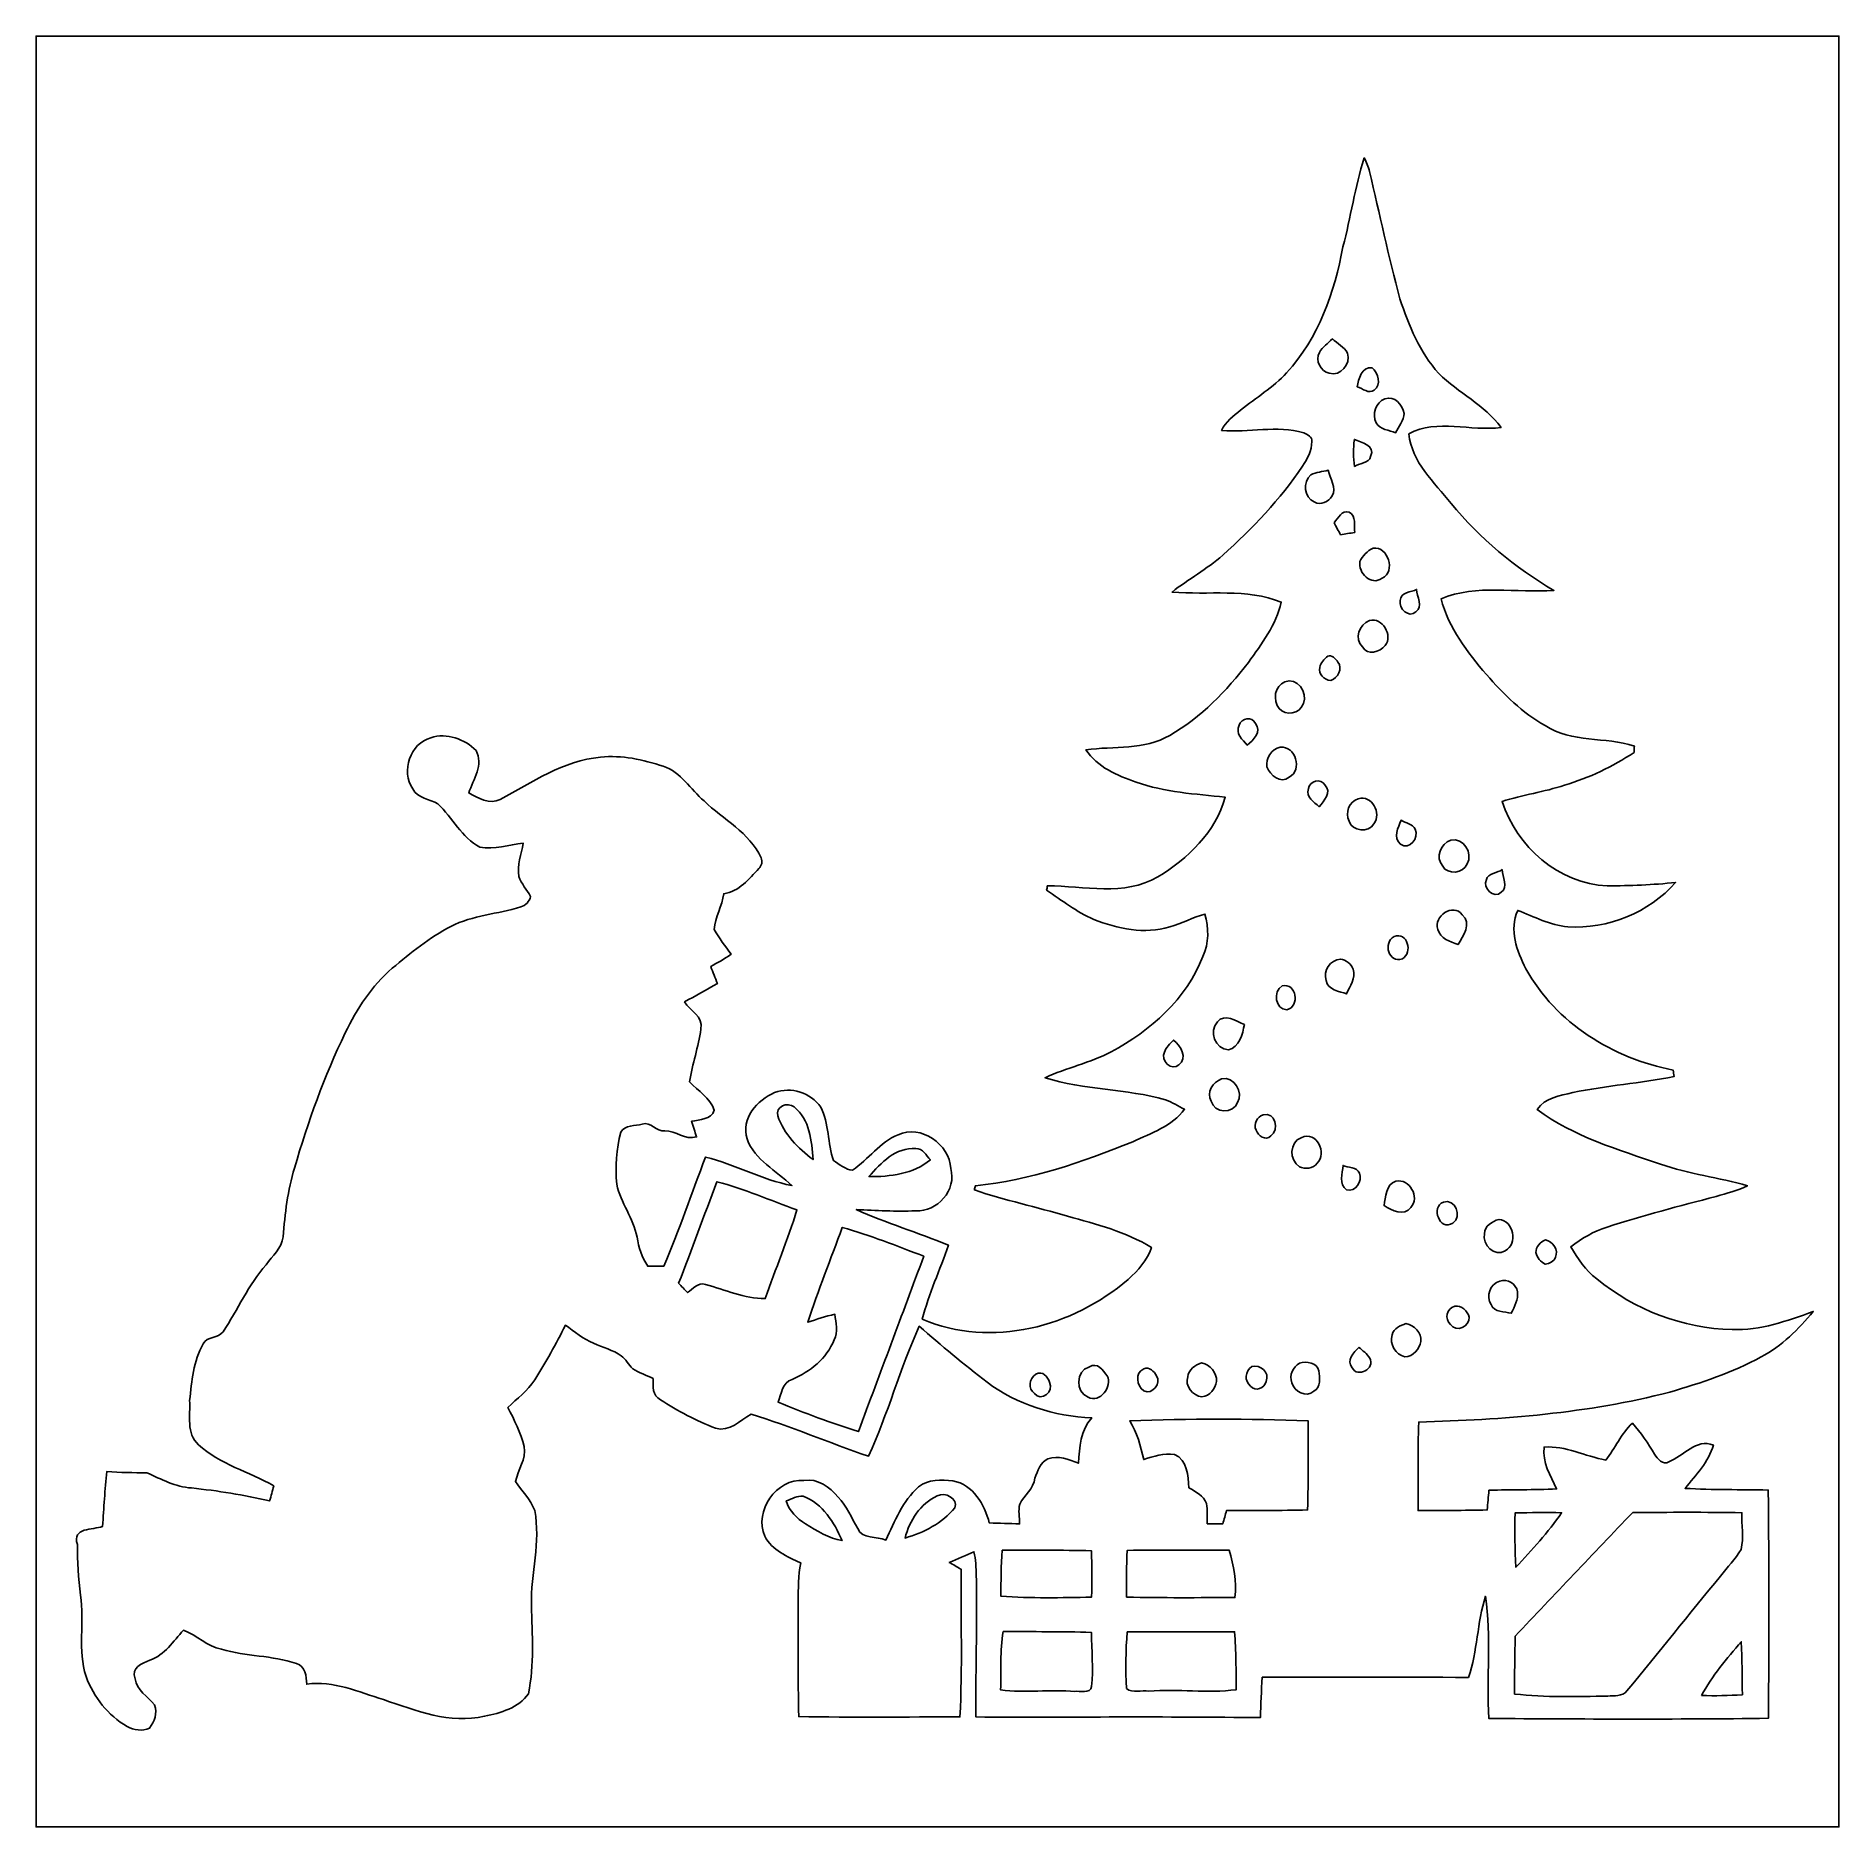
# Model space of a CAD drawing. Header units: centimetres. Extents: x -16.8 to 16.8, y -16.7 to 16.7.
import ezdxf

# ---------------------------------------------------------------- set-up
doc = ezdxf.new("R2010")
doc.units = ezdxf.units.CM
doc.header["$MEASUREMENT"] = 0
doc.layers.add('Layer 1', color=7, linetype='Continuous')

msp = doc.modelspace()

# ---------------------------------------------------------------- linework, layer by layer
at = {"layer": 'Layer 1', "color": 7}
for points, knots in [([(-16.77458, 16.66875), (-16.77458, 16.66875), (16.77458, 16.66875), (16.77458, 16.66875), (16.77458, 16.66875), (16.77458, 16.66875), (16.77458, -16.66875), (16.77458, -16.66875), (16.77458, -16.66875), (16.77458, -16.66875), (-16.77458, -16.66875), (-16.77458, -16.66875), (-16.77458, -16.66875), (-16.77458, -16.66875), (-16.77458, 16.66875), (-16.77458, 16.66875), (-16.77458, 16.66875), (-16.77458, 16.66875), (-16.77458, 16.66875), (-16.77458, 16.66875)], [0, 0, 0, 0, 0.16666667, 0.16666667, 0.16666667, 0.16666667, 0.33333333, 0.33333333, 0.33333333, 0.33333333, 0.5, 0.5, 0.5, 0.5, 0.66666667, 0.66666667, 0.66666667, 0.66666667, 1, 1, 1, 1]), ([(7.94067, 14.39933), (7.76676, 13.85958), (7.6902, 13.29408), (7.54556, 12.74657), (7.54556, 12.74657), (7.38964, 11.90025), (7.09119, 11.043), (6.49711, 10.40059), (6.49711, 10.40059), (6.24769, 10.12649), (5.9242, 9.93916), (5.64021, 9.70527), (5.64021, 9.70527), (5.50898, 9.59414), (5.35446, 9.49219), (5.28673, 9.32674), (5.28673, 9.32674), (5.79543, 9.28511), (6.31331, 9.42552), (6.81496, 9.28335), (6.81496, 9.28335), (6.88022, 9.25195), (6.98571, 9.20997), (6.96419, 9.12001), (6.96419, 9.12001), (6.9663, 8.94927), (6.8834, 8.79792), (6.79238, 8.66105), (6.79238, 8.66105), (6.37752, 8.04263), (5.8607, 7.49935), (5.30754, 7.00405), (5.30754, 7.00405), (5.01509, 6.74617), (4.67078, 6.55884), (4.36492, 6.31896), (4.36492, 6.31896), (5.03872, 6.25828), (5.75169, 6.39198), (6.39551, 6.13163), (6.39551, 6.13163), (6.30414, 5.70548), (6.02897, 5.35658), (5.7852, 5.00803), (5.7852, 5.00803), (5.37669, 4.48063), (4.90749, 3.98251), (4.32294, 3.65019), (4.32294, 3.65019), (3.85092, 3.37503), (3.2826, 3.45264), (2.76225, 3.38243), (2.76225, 3.38243), (2.97109, 3.05929), (3.34751, 2.90407), (3.69676, 2.78201), (3.69676, 2.78201), (4.22839, 2.58939), (4.79813, 2.56152), (5.35517, 2.50014), (5.35517, 2.50014), (5.18125, 1.85491), (4.65349, 1.3522), (4.09928, 1.01635), (4.09928, 1.01635), (3.47451, 0.65052), (2.72768, 0.8442), (2.04576, 0.85196), (2.04576, 0.85196), (2.04188, 0.83079), (2.03376, 0.78811), (2.02988, 0.76694), (2.02988, 0.76694), (2.3174, 0.58032), (2.58833, 0.36054), (2.90654, 0.22543), (2.90654, 0.22543), (3.35068, 0.05186), (3.85374, -0.05997), (4.32117, 0.08925), (4.32117, 0.08925), (4.54907, 0.14252), (4.75015, 0.26846), (4.97734, 0.32456), (4.97734, 0.32456), (5.04966, 0.06738), (5.05213, -0.21766), (4.93924, -0.4639), (4.93924, -0.4639), (4.63374, -1.25624), (3.96416, -1.85032), (3.22862, -2.23943), (3.22862, -2.23943), (2.8388, -2.44828), (2.39924, -2.53612), (2.00131, -2.7238), (2.00131, -2.7238), (2.72874, -2.95381), (3.5112, -2.92312), (4.24427, -3.13337), (4.24427, -3.13337), (4.36809, -3.17888), (4.48169, -3.24732), (4.59811, -3.30906), (4.59811, -3.30906), (4.36492, -3.62268), (3.97651, -3.75532), (3.63467, -3.91231), (3.63467, -3.91231), (2.69275, -4.28978), (1.72191, -4.63656), (0.70556, -4.73322), (0.70556, -4.73322), (0.70062, -4.75262), (0.69109, -4.79072), (0.68651, -4.81013), (0.68651, -4.81013), (1.25518, -5.00592), (1.84538, -5.12833), (2.42111, -5.30013), (2.42111, -5.30013), (2.95628, -5.4483), (3.50273, -5.59082), (3.98216, -5.88045), (3.98216, -5.88045), (3.90454, -6.12034), (3.73062, -6.31014), (3.54753, -6.47594), (3.54753, -6.47594), (2.52095, -7.36212), (0.99907, -7.76711), (-0.28399, -7.21642), (-0.28399, -7.21642), (-0.15981, -6.74441), (0.04621, -6.29991), (0.20179, -5.83847), (0.20179, -5.83847), (-0.36407, -5.60352), (-0.95426, -5.43066), (-1.51165, -5.17596), (-1.51165, -5.17596), (-1.14335, -5.19218), (-0.7747, -5.21723), (-0.40569, -5.19889), (-0.40569, -5.19889), (-0.00635, -5.22993), (0.36513, -4.80589), (0.24624, -4.4129), (0.24624, -4.4129), (0.22789, -3.95817), (-0.31009, -3.5874), (-0.73378, -3.78284), (-0.73378, -3.78284), (-1.07244, -3.92536), (-1.28693, -4.24039), (-1.58186, -4.44182), (-1.58186, -4.44182), (-1.70956, -4.44041), (-1.82668, -4.32752), (-1.93675, -4.26508), (-1.93675, -4.26508), (-2.04435, -3.94335), (-2.01401, -3.57576), (-2.17241, -3.26708), (-2.17241, -3.26708), (-2.35938, -3.00073), (-2.72591, -2.88361), (-3.03071, -2.99861), (-3.03071, -2.99861), (-3.35809, -3.13655), (-3.66042, -3.48298), (-3.54471, -3.86045), (-3.54471, -3.86045), (-3.40043, -4.25591), (-2.99826, -4.45347), (-2.71004, -4.72969), (-2.71004, -4.72969), (-3.26743, -4.62174), (-3.76767, -4.33564), (-4.31624, -4.19982), (-4.31624, -4.19982), (-4.57835, -4.87362), (-4.80378, -5.5626), (-5.08953, -6.22688), (-5.08953, -6.22688), (-5.19007, -6.22794), (-5.29061, -6.2297), (-5.3908, -6.23182), (-5.3908, -6.23182), (-5.50333, -6.07025), (-5.55907, -5.87939), (-5.58941, -5.68713), (-5.58941, -5.68713), (-5.66244, -5.34), (-5.89209, -5.04931), (-5.969, -4.70464), (-5.969, -4.70464), (-5.99616, -4.38079), (-5.97782, -4.04989), (-5.89174, -3.73592), (-5.89174, -3.73592), (-5.81801, -3.59481), (-5.62257, -3.62514), (-5.49557, -3.58634), (-5.49557, -3.58634), (-5.334, -3.53272), (-5.23522, -3.73063), (-5.07541, -3.71299), (-5.07541, -3.71299), (-4.86657, -3.7017), (-4.69688, -3.88973), (-4.48416, -3.82305), (-4.48416, -3.82305), (-4.51344, -3.72604), (-4.54519, -3.62973), (-4.57482, -3.53307), (-4.57482, -3.53307), (-4.4263, -3.4992), (-4.21252, -3.50344), (-4.15502, -3.32705), (-4.15502, -3.32705), (-4.22663, -3.09809), (-4.45735, -2.96827), (-4.61292, -2.79753), (-4.61292, -2.79753), (-4.56389, -2.46592), (-4.44606, -2.14771), (-4.40302, -1.81575), (-4.40302, -1.81575), (-4.34763, -1.57621), (-4.6101, -1.48625), (-4.70782, -1.31128), (-4.70782, -1.31128), (-4.50497, -1.19556), (-4.29613, -1.08973), (-4.09646, -0.96838), (-4.09646, -0.96838), (-4.13561, -0.86219), (-4.17865, -0.75741), (-4.22063, -0.65264), (-4.22063, -0.65264), (-4.09399, -0.5775), (-3.96099, -0.51153), (-3.84175, -0.42439), (-3.84175, -0.42439), (-3.9497, -0.2727), (-4.06224, -0.12277), (-4.15749, 0.03739), (-4.15749, 0.03739), (-4.12997, 0.26776), (-4.01179, 0.47449), (-3.97757, 0.70379), (-3.97757, 0.70379), (-3.68829, 0.74507), (-3.50838, 0.97437), (-3.32317, 1.17228), (-3.32317, 1.17228), (-3.27307, 1.22484), (-3.24732, 1.30281), (-3.28401, 1.37019), (-3.28401, 1.37019), (-3.49779, 1.84503), (-3.98709, 2.08104), (-4.34305, 2.43099), (-4.34305, 2.43099), (-4.59493, 2.64583), (-4.77273, 2.96757), (-5.10223, 3.07622), (-5.10223, 3.07622), (-5.47758, 3.19864), (-5.87657, 3.29142), (-6.27345, 3.24273), (-6.27345, 3.24273), (-6.96172, 3.18629), (-7.54556, 2.77389), (-8.13647, 2.45674), (-8.13647, 2.45674), (-8.33402, 2.35973), (-8.55169, 2.48849), (-8.72314, 2.58057), (-8.72314, 2.58057), (-8.63812, 2.82963), (-8.44233, 3.10797), (-8.58732, 3.37114), (-8.58732, 3.37114), (-8.79651, 3.57964), (-9.13518, 3.70487), (-9.42552, 3.60715), (-9.42552, 3.60715), (-9.81745, 3.50061), (-9.98432, 2.98485), (-9.76595, 2.65289), (-9.76595, 2.65289), (-9.6707, 2.4765), (-9.45092, 2.47086), (-9.29605, 2.37525), (-9.29605, 2.37525), (-9.02511, 2.12055), (-8.85508, 1.75048), (-8.51676, 1.57163), (-8.51676, 1.57163), (-8.24865, 1.51271), (-7.97454, 1.62101), (-7.70784, 1.64289), (-7.70784, 1.64289), (-7.74629, 1.43863), (-7.83061, 1.23543), (-7.79039, 1.02341), (-7.79039, 1.02341), (-7.74771, 0.88406), (-7.63482, 0.78105), (-7.57238, 0.65052), (-7.57238, 0.65052), (-7.59389, 0.55915), (-7.66551, 0.48401), (-7.75511, 0.45614), (-7.75511, 0.45614), (-8.18621, 0.32561), (-8.64905, 0.30198), (-9.05651, 0.09596), (-9.05651, 0.09596), (-9.45233, -0.11501), (-9.80405, -0.39652), (-10.14554, -0.68474), (-10.14554, -0.68474), (-10.52689, -1.01141), (-10.80664, -1.43863), (-11.02184, -1.88807), (-11.02184, -1.88807), (-11.41095, -2.69593), (-11.71399, -3.54295), (-11.96658, -4.40302), (-11.96658, -4.40302), (-12.09252, -4.81859), (-12.14296, -5.25074), (-12.17895, -5.68219), (-12.17895, -5.68219), (-12.20294, -5.89421), (-12.37368, -6.04061), (-12.49398, -6.20254), (-12.49398, -6.20254), (-12.82206, -6.57789), (-13.01962, -7.04074), (-13.29584, -7.45137), (-13.29584, -7.45137), (-13.38227, -7.57978), (-13.59464, -7.52863), (-13.66273, -7.6775), (-13.66273, -7.6775), (-13.84653, -7.99536), (-13.87793, -8.37283), (-13.91638, -8.7309), (-13.91638, -8.7309), (-13.89944, -9.00218), (-13.98588, -9.34791), (-13.75093, -9.55287), (-13.75093, -9.55287), (-13.35264, -9.92187), (-12.81254, -10.05276), (-12.35146, -10.31946), (-12.35146, -10.31946), (-12.37544, -10.41329), (-12.4012, -10.50749), (-12.42836, -10.60097), (-12.42836, -10.60097), (-12.90708, -10.48667), (-13.39391, -10.41012), (-13.88286, -10.35861), (-13.88286, -10.35861), (-14.18026, -10.33992), (-14.4466, -10.19704), (-14.71083, -10.07428), (-14.71083, -10.07428), (-14.95954, -10.07251), (-15.20896, -10.07957), (-15.45696, -10.04923), (-15.45696, -10.04923), (-15.49471, -10.39001), (-15.51058, -10.73221), (-15.5381, -11.0744), (-15.5381, -11.0744), (-15.71731, -11.14319), (-16.11559, -11.08675), (-16.00376, -11.41095), (-16.00376, -11.41095), (-16.01117, -11.72598), (-15.98613, -12.04066), (-15.9452, -12.35357), (-15.9452, -12.35357), (-15.87288, -12.85663), (-16.00165, -13.37804), (-15.84431, -13.87016), (-15.84431, -13.87016), (-15.69579, -14.24834), (-15.44038, -14.59794), (-15.07843, -14.79656), (-15.07843, -14.79656), (-14.95743, -14.87346), (-14.79585, -14.88581), (-14.66356, -14.82972), (-14.66356, -14.82972), (-14.57396, -14.7066), (-14.51046, -14.55102), (-14.57149, -14.39827), (-14.57149, -14.39827), (-14.69143, -14.23917), (-14.90098, -14.12557), (-14.93273, -13.91214), (-14.93273, -13.91214), (-15.01281, -13.70154), (-14.80185, -13.61899), (-14.65509, -13.56466), (-14.65509, -13.56466), (-14.37922, -13.47082), (-14.22329, -13.20588), (-14.02962, -13.00797), (-14.02962, -13.00797), (-13.78126, -13.10111), (-13.58935, -13.31066), (-13.32406, -13.36216), (-13.32406, -13.36216), (-12.86686, -13.49199), (-12.38179, -13.47787), (-11.92953, -13.62428), (-11.92953, -13.62428), (-11.76514, -13.68072), (-11.74327, -13.86346), (-11.73692, -14.01127), (-11.73692, -14.01127), (-11.24021, -13.9386), (-10.77207, -14.15627), (-10.30852, -14.29773), (-10.30852, -14.29773), (-9.70668, -14.50516), (-9.0738, -14.75528), (-8.42821, -14.60747), (-8.42821, -14.60747), (-8.12941, -14.55067), (-7.79392, -14.44907), (-7.614, -14.18872), (-7.614, -14.18872), (-7.49512, -13.64932), (-7.54556, -13.08911), (-7.55685, -12.5416), (-7.55685, -12.5416), (-7.57096, -11.95141), (-7.38011, -11.36509), (-7.49512, -10.7763), (-7.49512, -10.7763), (-7.56991, -10.57099), (-7.73642, -10.41365), (-7.85566, -10.23514), (-7.85566, -10.23514), (-7.79851, -10.02065), (-7.65669, -9.82063), (-7.69126, -9.58956), (-7.69126, -9.58956), (-7.75723, -9.33274), (-7.87259, -9.09461), (-7.995, -8.86143), (-7.995, -8.86143), (-7.82355, -8.69456), (-7.626, -8.54886), (-7.49547, -8.34496), (-7.49547, -8.34496), (-7.2831, -8.0197), (-7.10142, -7.67574), (-6.92432, -7.33072), (-6.92432, -7.33072), (-6.7497, -7.44291), (-6.59659, -7.59037), (-6.39974, -7.66516), (-6.39974, -7.66516), (-6.2297, -7.74629), (-6.03991, -7.78722), (-5.88469, -7.89869), (-5.88469, -7.89869), (-5.79402, -7.96078), (-5.74816, -8.06485), (-5.6702, -8.13929), (-5.6702, -8.13929), (-5.55378, -8.21549), (-5.41726, -8.25818), (-5.29273, -8.32097), (-5.29273, -8.32097), (-5.29061, -8.46349), (-5.31424, -8.64341), (-5.15549, -8.71537), (-5.15549, -8.71537), (-4.83341, -8.92422), (-4.49051, -9.10837), (-4.13244, -9.24631), (-4.13244, -9.24631), (-3.86821, -9.3218), (-3.67559, -9.10096), (-3.47028, -8.98666), (-3.47028, -8.98666), (-2.73085, -9.20997), (-2.01683, -9.51794), (-1.28482, -9.76771), (-1.28482, -9.76771), (-0.92357, -8.98031), (-0.69497, -8.13752), (-0.33937, -7.34695), (-0.33937, -7.34695), (0.06844, -7.71031), (0.49142, -8.05603), (0.92287, -8.39082), (0.92287, -8.39082), (1.48308, -8.81098), (2.17452, -9.02159), (2.86949, -9.05193), (2.86949, -9.05193), (2.65748, -9.28758), (2.6483, -9.60014), (2.62361, -9.89718), (2.62361, -9.89718), (2.44334, -9.82874), (2.24931, -9.74549), (2.05493, -9.81675), (2.05493, -9.81675), (1.91311, -9.88201), (1.86161, -10.04041), (1.81398, -10.17658), (1.81398, -10.17658), (1.78576, -10.37414), (1.61607, -10.49373), (1.53035, -10.66094), (1.53035, -10.66094), (1.49966, -10.77842), (1.52788, -10.90577), (1.52612, -11.02678), (1.52612, -11.02678), (1.33844, -11.02078), (1.15111, -11.01513), (0.96449, -11.00878), (0.96449, -11.00878), (0.87595, -10.66871), (0.65969, -10.29617), (0.28822, -10.22597), (0.28822, -10.22597), (0.07444, -10.20551), (-0.17427, -10.19316), (-0.35137, -10.33745), (-0.35137, -10.33745), (-0.65017, -10.60027), (-0.79622, -10.97739), (-0.95956, -11.32946), (-0.95956, -11.32946), (-1.13065, -11.24797), (-1.39559, -11.31923), (-1.48449, -11.11391), (-1.48449, -11.11391), (-1.60232, -10.91565), (-1.68875, -10.69658), (-1.85067, -10.52865), (-1.85067, -10.52865), (-2.00484, -10.34344), (-2.22885, -10.17411), (-2.48567, -10.21715), (-2.48567, -10.21715), (-3.00073, -10.17799), (-3.41912, -10.78971), (-3.21345, -11.25784), (-3.21345, -11.25784), (-3.07693, -11.51643), (-2.79576, -11.63637), (-2.54388, -11.75526), (-2.54388, -11.75526), (-2.59433, -11.98986), (-2.58798, -12.23116), (-2.59468, -12.47034), (-2.59468, -12.47034), (-2.59503, -13.18507), (-2.59927, -13.90015), (-2.58128, -14.61523), (-2.58128, -14.61523), (-1.58186, -14.63216), (-0.58208, -14.61946), (0.41769, -14.62123), (0.41769, -14.62123), (0.46496, -13.70506), (0.43251, -12.78749), (0.43991, -11.87097), (0.43991, -11.87097), (0.36654, -11.82864), (0.29281, -11.78701), (0.21943, -11.74538), (0.21943, -11.74538), (0.37112, -11.67694), (0.52493, -11.61239), (0.67769, -11.54642), (0.67769, -11.54642), (0.69356, -11.61874), (0.70908, -11.69106), (0.71332, -11.76549), (0.71332, -11.76549), (0.75142, -12.71693), (0.70414, -13.66979), (0.71437, -14.62158), (0.71437, -14.62158), (2.47932, -14.62934), (4.24462, -14.60994), (6.00957, -14.63428), (6.00957, -14.63428), (6.01662, -14.3831), (6.0258, -14.13228), (6.04273, -13.88251), (6.04273, -13.88251), (7.3219, -13.88216), (8.60107, -13.87828), (9.88025, -13.88533), (9.88025, -13.88533), (10.05029, -13.39638), (10.03935, -12.86475), (10.19986, -12.37509), (10.19986, -12.37509), (10.30111, -13.12827), (10.22068, -13.89168), (10.25878, -14.64874), (10.25878, -14.64874), (11.99303, -14.66286), (13.72764, -14.66674), (15.4619, -14.64663), (15.4619, -14.64663), (15.47354, -13.23022), (15.47812, -11.81382), (15.45802, -10.39777), (15.45802, -10.39777), (14.94226, -10.38613), (14.42649, -10.39742), (13.91179, -10.36567), (13.91179, -10.36567), (14.11252, -10.1159), (14.34712, -9.87637), (14.4399, -9.56169), (14.4399, -9.56169), (14.11958, -9.42834), (13.88181, -9.76736), (13.61087, -9.87213), (13.61087, -9.87213), (13.49763, -9.93563), (13.39638, -9.81816), (13.34311, -9.73067), (13.34311, -9.73067), (13.22599, -9.52465), (13.09017, -9.32956), (12.93142, -9.15388), (12.93142, -9.15388), (12.71623, -9.34438), (12.61463, -9.62166), (12.43401, -9.84038), (12.43401, -9.84038), (12.05054, -9.7663), (11.68753, -9.57086), (11.28889, -9.59697), (11.28889, -9.59697), (11.25679, -9.88307), (11.40001, -10.13037), (11.52102, -10.3759), (11.52102, -10.3759), (11.10121, -10.39671), (10.68035, -10.38684), (10.26089, -10.4013), (10.26089, -10.4013), (10.25066, -10.52407), (10.23902, -10.64401), (10.23056, -10.76819), (10.23056, -10.76819), (9.80122, -10.77807), (9.37189, -10.77771), (8.94292, -10.77807), (8.94292, -10.77807), (8.94221, -10.22914), (8.93833, -9.67987), (8.95385, -9.1313), (8.95385, -9.1313), (10.52266, -9.08685), (12.10134, -8.97149), (13.62463, -8.57391), (13.62463, -8.57391), (14.20954, -8.40669), (14.79127, -8.20914), (15.32714, -7.91774), (15.32714, -7.91774), (15.71166, -7.71666), (16.01964, -7.40022), (16.29692, -7.07319), (16.29692, -7.07319), (15.8115, -7.25205), (15.31338, -7.42597), (14.78668, -7.41116), (14.78668, -7.41116), (13.87299, -7.39246), (12.97129, -7.04391), (12.26644, -6.46606), (12.26644, -6.46606), (12.05794, -6.30908), (11.91613, -6.08859), (11.78278, -5.86916), (11.78278, -5.86916), (11.98704, -5.71182), (12.21281, -5.58165), (12.45905, -5.50333), (12.45905, -5.50333), (13.12757, -5.28708), (13.80843, -5.11034), (14.48788, -4.93148), (14.48788, -4.93148), (14.68508, -4.87398), (14.88652, -4.82424), (15.07243, -4.73428), (15.07243, -4.73428), (14.53974, -4.57376), (13.98023, -4.51944), (13.4553, -4.32964), (13.4553, -4.32964), (12.66507, -4.06153), (11.83569, -3.82023), (11.15871, -3.31223), (11.15871, -3.31223), (11.30406, -3.0928), (11.58487, -3.05823), (11.82088, -2.99826), (11.82088, -2.99826), (12.44529, -2.86773), (13.08382, -2.82504), (13.7093, -2.69875), (13.7093, -2.69875), (13.70224, -2.65889), (13.69519, -2.61902), (13.68884, -2.57986), (13.68884, -2.57986), (12.57371, -2.36326), (11.50161, -1.70709), (10.95093, -0.69356), (10.95093, -0.69356), (10.77877, -0.36477), (10.63202, 0.0321), (10.79888, 0.39299), (10.79888, 0.39299), (11.10368, 0.27623), (11.39613, 0.1143), (11.72916, 0.08819), (11.72916, 0.08819), (12.47105, 0.03845), (13.24504, 0.35137), (13.7354, 0.91264), (13.7354, 0.91264), (13.31277, 0.86748), (12.88768, 0.8509), (12.46293, 0.85019), (12.46293, 0.85019), (11.56229, 0.87948), (10.77701, 1.58503), (10.50607, 2.4197), (10.50607, 2.4197), (10.88743, 2.54459), (11.28818, 2.59644), (11.66918, 2.7238), (11.66918, 2.7238), (12.1285, 2.85962), (12.56312, 3.06987), (12.96247, 3.3334), (12.96247, 3.3334), (12.96352, 3.36303), (12.96599, 3.4223), (12.96741, 3.45158), (12.96741, 3.45158), (12.4266, 3.62867), (11.80042, 3.50661), (11.3097, 3.83223), (11.3097, 3.83223), (10.88037, 4.06788), (10.53641, 4.4196), (10.21503, 4.7819), (10.21503, 4.7819), (9.86014, 5.2003), (9.50912, 5.65009), (9.37119, 6.1909), (9.37119, 6.1909), (10.03406, 6.477), (10.77454, 6.29426), (11.46951, 6.34929), (11.46951, 6.34929), (10.74561, 6.77616), (10.09156, 7.31908), (9.55816, 7.9696), (9.55816, 7.9696), (9.24137, 8.35695), (8.82403, 8.73972), (8.77147, 9.26394), (8.77147, 9.26394), (9.30063, 9.55322), (9.92117, 9.30134), (10.48773, 9.38424), (10.48773, 9.38424), (10.1794, 9.80087), (9.69292, 10.02841), (9.32815, 10.38648), (9.32815, 10.38648), (8.97678, 10.78265), (8.7697, 11.28078), (8.60496, 11.77749), (8.60496, 11.77749), (8.38835, 12.56065), (8.23207, 13.35864), (8.0391, 14.1478), (8.0391, 14.1478), (8.01793, 14.23599), (7.9816, 14.31925), (7.94067, 14.39933)], [0, 0, 0, 0, 0.00490196, 0.00490196, 0.00490196, 0.00490196, 0.00980392, 0.00980392, 0.00980392, 0.00980392, 0.01470588, 0.01470588, 0.01470588, 0.01470588, 0.01960784, 0.01960784, 0.01960784, 0.01960784, 0.0245098, 0.0245098, 0.0245098, 0.0245098, 0.02941176, 0.02941176, 0.02941176, 0.02941176, 0.03431373, 0.03431373, 0.03431373, 0.03431373, 0.03921569, 0.03921569, 0.03921569, 0.03921569, 0.04411765, 0.04411765, 0.04411765, 0.04411765, 0.04901961, 0.04901961, 0.04901961, 0.04901961, 0.05392157, 0.05392157, 0.05392157, 0.05392157, 0.05882353, 0.05882353, 0.05882353, 0.05882353, 0.06372549, 0.06372549, 0.06372549, 0.06372549, 0.06862745, 0.06862745, 0.06862745, 0.06862745, 0.07352941, 0.07352941, 0.07352941, 0.07352941, 0.07843137, 0.07843137, 0.07843137, 0.07843137, 0.08333333, 0.08333333, 0.08333333, 0.08333333, 0.08823529, 0.08823529, 0.08823529, 0.08823529, 0.09313725, 0.09313725, 0.09313725, 0.09313725, 0.09803922, 0.09803922, 0.09803922, 0.09803922, 0.10294118, 0.10294118, 0.10294118, 0.10294118, 0.10784314, 0.10784314, 0.10784314, 0.10784314, 0.1127451, 0.1127451, 0.1127451, 0.1127451, 0.11764706, 0.11764706, 0.11764706, 0.11764706, 0.12254902, 0.12254902, 0.12254902, 0.12254902, 0.12745098, 0.12745098, 0.12745098, 0.12745098, 0.13235294, 0.13235294, 0.13235294, 0.13235294, 0.1372549, 0.1372549, 0.1372549, 0.1372549, 0.14215686, 0.14215686, 0.14215686, 0.14215686, 0.14705882, 0.14705882, 0.14705882, 0.14705882, 0.15196078, 0.15196078, 0.15196078, 0.15196078, 0.15686275, 0.15686275, 0.15686275, 0.15686275, 0.16176471, 0.16176471, 0.16176471, 0.16176471, 0.16666667, 0.16666667, 0.16666667, 0.16666667, 0.17156863, 0.17156863, 0.17156863, 0.17156863, 0.17647059, 0.17647059, 0.17647059, 0.17647059, 0.18137255, 0.18137255, 0.18137255, 0.18137255, 0.18627451, 0.18627451, 0.18627451, 0.18627451, 0.19117647, 0.19117647, 0.19117647, 0.19117647, 0.19607843, 0.19607843, 0.19607843, 0.19607843, 0.20098039, 0.20098039, 0.20098039, 0.20098039, 0.20588235, 0.20588235, 0.20588235, 0.20588235, 0.21078431, 0.21078431, 0.21078431, 0.21078431, 0.21568627, 0.21568627, 0.21568627, 0.21568627, 0.22058824, 0.22058824, 0.22058824, 0.22058824, 0.2254902, 0.2254902, 0.2254902, 0.2254902, 0.23039216, 0.23039216, 0.23039216, 0.23039216, 0.23529412, 0.23529412, 0.23529412, 0.23529412, 0.24019608, 0.24019608, 0.24019608, 0.24019608, 0.24509804, 0.24509804, 0.24509804, 0.24509804, 0.25, 0.25, 0.25, 0.25, 0.25490196, 0.25490196, 0.25490196, 0.25490196, 0.25980392, 0.25980392, 0.25980392, 0.25980392, 0.26470588, 0.26470588, 0.26470588, 0.26470588, 0.26960784, 0.26960784, 0.26960784, 0.26960784, 0.2745098, 0.2745098, 0.2745098, 0.2745098, 0.27941176, 0.27941176, 0.27941176, 0.27941176, 0.28431373, 0.28431373, 0.28431373, 0.28431373, 0.28921569, 0.28921569, 0.28921569, 0.28921569, 0.29411765, 0.29411765, 0.29411765, 0.29411765, 0.29901961, 0.29901961, 0.29901961, 0.29901961, 0.30392157, 0.30392157, 0.30392157, 0.30392157, 0.30882353, 0.30882353, 0.30882353, 0.30882353, 0.31372549, 0.31372549, 0.31372549, 0.31372549, 0.31862745, 0.31862745, 0.31862745, 0.31862745, 0.32352941, 0.32352941, 0.32352941, 0.32352941, 0.32843137, 0.32843137, 0.32843137, 0.32843137, 0.33333333, 0.33333333, 0.33333333, 0.33333333, 0.33823529, 0.33823529, 0.33823529, 0.33823529, 0.34313725, 0.34313725, 0.34313725, 0.34313725, 0.34803922, 0.34803922, 0.34803922, 0.34803922, 0.35294118, 0.35294118, 0.35294118, 0.35294118, 0.35784314, 0.35784314, 0.35784314, 0.35784314, 0.3627451, 0.3627451, 0.3627451, 0.3627451, 0.36764706, 0.36764706, 0.36764706, 0.36764706, 0.37254902, 0.37254902, 0.37254902, 0.37254902, 0.37745098, 0.37745098, 0.37745098, 0.37745098, 0.38235294, 0.38235294, 0.38235294, 0.38235294, 0.3872549, 0.3872549, 0.3872549, 0.3872549, 0.39215686, 0.39215686, 0.39215686, 0.39215686, 0.39705882, 0.39705882, 0.39705882, 0.39705882, 0.40196078, 0.40196078, 0.40196078, 0.40196078, 0.40686275, 0.40686275, 0.40686275, 0.40686275, 0.41176471, 0.41176471, 0.41176471, 0.41176471, 0.41666667, 0.41666667, 0.41666667, 0.41666667, 0.42156863, 0.42156863, 0.42156863, 0.42156863, 0.42647059, 0.42647059, 0.42647059, 0.42647059, 0.43137255, 0.43137255, 0.43137255, 0.43137255, 0.43627451, 0.43627451, 0.43627451, 0.43627451, 0.44117647, 0.44117647, 0.44117647, 0.44117647, 0.44607843, 0.44607843, 0.44607843, 0.44607843, 0.45098039, 0.45098039, 0.45098039, 0.45098039, 0.45588235, 0.45588235, 0.45588235, 0.45588235, 0.46078431, 0.46078431, 0.46078431, 0.46078431, 0.46568627, 0.46568627, 0.46568627, 0.46568627, 0.47058824, 0.47058824, 0.47058824, 0.47058824, 0.4754902, 0.4754902, 0.4754902, 0.4754902, 0.48039216, 0.48039216, 0.48039216, 0.48039216, 0.48529412, 0.48529412, 0.48529412, 0.48529412, 0.49019608, 0.49019608, 0.49019608, 0.49019608, 0.49509804, 0.49509804, 0.49509804, 0.49509804, 0.5, 0.5, 0.5, 0.5, 0.50490196, 0.50490196, 0.50490196, 0.50490196, 0.50980392, 0.50980392, 0.50980392, 0.50980392, 0.51470588, 0.51470588, 0.51470588, 0.51470588, 0.51960784, 0.51960784, 0.51960784, 0.51960784, 0.5245098, 0.5245098, 0.5245098, 0.5245098, 0.52941176, 0.52941176, 0.52941176, 0.52941176, 0.53431373, 0.53431373, 0.53431373, 0.53431373, 0.53921569, 0.53921569, 0.53921569, 0.53921569, 0.54411765, 0.54411765, 0.54411765, 0.54411765, 0.54901961, 0.54901961, 0.54901961, 0.54901961, 0.55392157, 0.55392157, 0.55392157, 0.55392157, 0.55882353, 0.55882353, 0.55882353, 0.55882353, 0.56372549, 0.56372549, 0.56372549, 0.56372549, 0.56862745, 0.56862745, 0.56862745, 0.56862745, 0.57352941, 0.57352941, 0.57352941, 0.57352941, 0.57843137, 0.57843137, 0.57843137, 0.57843137, 0.58333333, 0.58333333, 0.58333333, 0.58333333, 0.58823529, 0.58823529, 0.58823529, 0.58823529, 0.59313725, 0.59313725, 0.59313725, 0.59313725, 0.59803922, 0.59803922, 0.59803922, 0.59803922, 0.60294118, 0.60294118, 0.60294118, 0.60294118, 0.60784314, 0.60784314, 0.60784314, 0.60784314, 0.6127451, 0.6127451, 0.6127451, 0.6127451, 0.61764706, 0.61764706, 0.61764706, 0.61764706, 0.62254902, 0.62254902, 0.62254902, 0.62254902, 0.62745098, 0.62745098, 0.62745098, 0.62745098, 0.63235294, 0.63235294, 0.63235294, 0.63235294, 0.6372549, 0.6372549, 0.6372549, 0.6372549, 0.64215686, 0.64215686, 0.64215686, 0.64215686, 0.64705882, 0.64705882, 0.64705882, 0.64705882, 0.65196078, 0.65196078, 0.65196078, 0.65196078, 0.65686275, 0.65686275, 0.65686275, 0.65686275, 0.66176471, 0.66176471, 0.66176471, 0.66176471, 0.66666667, 0.66666667, 0.66666667, 0.66666667, 0.67156863, 0.67156863, 0.67156863, 0.67156863, 0.67647059, 0.67647059, 0.67647059, 0.67647059, 0.68137255, 0.68137255, 0.68137255, 0.68137255, 0.68627451, 0.68627451, 0.68627451, 0.68627451, 0.69117647, 0.69117647, 0.69117647, 0.69117647, 0.69607843, 0.69607843, 0.69607843, 0.69607843, 0.70098039, 0.70098039, 0.70098039, 0.70098039, 0.70588235, 0.70588235, 0.70588235, 0.70588235, 0.71078431, 0.71078431, 0.71078431, 0.71078431, 0.71568627, 0.71568627, 0.71568627, 0.71568627, 0.72058824, 0.72058824, 0.72058824, 0.72058824, 0.7254902, 0.7254902, 0.7254902, 0.7254902, 0.73039216, 0.73039216, 0.73039216, 0.73039216, 0.73529412, 0.73529412, 0.73529412, 0.73529412, 0.74019608, 0.74019608, 0.74019608, 0.74019608, 0.74509804, 0.74509804, 0.74509804, 0.74509804, 0.75, 0.75, 0.75, 0.75, 0.75490196, 0.75490196, 0.75490196, 0.75490196, 0.75980392, 0.75980392, 0.75980392, 0.75980392, 0.76470588, 0.76470588, 0.76470588, 0.76470588, 0.76960784, 0.76960784, 0.76960784, 0.76960784, 0.7745098, 0.7745098, 0.7745098, 0.7745098, 0.77941176, 0.77941176, 0.77941176, 0.77941176, 0.78431373, 0.78431373, 0.78431373, 0.78431373, 0.78921569, 0.78921569, 0.78921569, 0.78921569, 0.79411765, 0.79411765, 0.79411765, 0.79411765, 0.79901961, 0.79901961, 0.79901961, 0.79901961, 0.80392157, 0.80392157, 0.80392157, 0.80392157, 0.80882353, 0.80882353, 0.80882353, 0.80882353, 0.81372549, 0.81372549, 0.81372549, 0.81372549, 0.81862745, 0.81862745, 0.81862745, 0.81862745, 0.82352941, 0.82352941, 0.82352941, 0.82352941, 0.82843137, 0.82843137, 0.82843137, 0.82843137, 0.83333333, 0.83333333, 0.83333333, 0.83333333, 0.83823529, 0.83823529, 0.83823529, 0.83823529, 0.84313725, 0.84313725, 0.84313725, 0.84313725, 0.84803922, 0.84803922, 0.84803922, 0.84803922, 0.85294118, 0.85294118, 0.85294118, 0.85294118, 0.85784314, 0.85784314, 0.85784314, 0.85784314, 0.8627451, 0.8627451, 0.8627451, 0.8627451, 0.86764706, 0.86764706, 0.86764706, 0.86764706, 0.87254902, 0.87254902, 0.87254902, 0.87254902, 0.87745098, 0.87745098, 0.87745098, 0.87745098, 0.88235294, 0.88235294, 0.88235294, 0.88235294, 0.8872549, 0.8872549, 0.8872549, 0.8872549, 0.89215686, 0.89215686, 0.89215686, 0.89215686, 0.89705882, 0.89705882, 0.89705882, 0.89705882, 0.90196078, 0.90196078, 0.90196078, 0.90196078, 0.90686275, 0.90686275, 0.90686275, 0.90686275, 0.91176471, 0.91176471, 0.91176471, 0.91176471, 0.91666667, 0.91666667, 0.91666667, 0.91666667, 0.92156863, 0.92156863, 0.92156863, 0.92156863, 0.92647059, 0.92647059, 0.92647059, 0.92647059, 0.93137255, 0.93137255, 0.93137255, 0.93137255, 0.93627451, 0.93627451, 0.93627451, 0.93627451, 0.94117647, 0.94117647, 0.94117647, 0.94117647, 0.94607843, 0.94607843, 0.94607843, 0.94607843, 0.95098039, 0.95098039, 0.95098039, 0.95098039, 0.95588235, 0.95588235, 0.95588235, 0.95588235, 0.96078431, 0.96078431, 0.96078431, 0.96078431, 0.96568627, 0.96568627, 0.96568627, 0.96568627, 0.97058824, 0.97058824, 0.97058824, 0.97058824, 0.9754902, 0.9754902, 0.9754902, 0.9754902, 0.98039216, 0.98039216, 0.98039216, 0.98039216, 0.98529412, 0.98529412, 0.98529412, 0.98529412, 0.99019608, 0.99019608, 0.99019608, 0.99019608, 1, 1, 1, 1]), ([(7.3473, 11.03136), (7.43973, 10.94387), (7.57273, 10.88566), (7.62811, 10.76431), (7.62811, 10.76431), (7.69549, 10.56464), (7.50147, 10.33074), (7.28839, 10.39213), (7.28839, 10.39213), (7.12752, 10.42529), (7.02627, 10.63096), (7.10671, 10.77842), (7.10671, 10.77842), (7.1628, 10.88214), (7.26616, 10.94846), (7.3473, 11.03136)], [0, 0, 0, 0, 0.2, 0.2, 0.2, 0.2, 0.4, 0.4, 0.4, 0.4, 0.6, 0.6, 0.6, 0.6, 1, 1, 1, 1]), ([(7.81085, 10.13742), (7.83555, 10.2803), (7.89023, 10.51948), (8.08743, 10.49443), (8.08743, 10.49443), (8.20173, 10.39954), (8.26876, 10.17199), (8.12482, 10.07816), (8.12482, 10.07816), (8.02711, 9.99807), (7.90928, 10.11061), (7.81085, 10.13742)], [0, 0, 0, 0, 0.25, 0.25, 0.25, 0.25, 0.5, 0.5, 0.5, 0.5, 1, 1, 1, 1]), ([(8.32273, 9.91729), (8.50865, 9.9822), (8.65011, 9.80228), (8.68645, 9.6453), (8.68645, 9.6453), (8.67481, 9.51089), (8.57638, 9.40259), (8.52487, 9.28264), (8.52487, 9.28264), (8.40705, 9.33309), (8.23348, 9.34156), (8.16398, 9.46997), (8.16398, 9.46997), (8.08037, 9.63013), (8.15799, 9.84744), (8.32273, 9.91729)], [0, 0, 0, 0, 0.2, 0.2, 0.2, 0.2, 0.4, 0.4, 0.4, 0.4, 0.6, 0.6, 0.6, 0.6, 1, 1, 1, 1]), ([(7.75864, 9.15987), (7.87717, 9.10061), (8.16116, 9.06039), (8.0578, 8.83955), (8.0578, 8.83955), (8.03769, 8.71502), (7.8292, 8.71784), (7.76005, 8.65646), (7.76005, 8.65646), (7.73924, 8.82332), (7.73289, 8.99301), (7.75864, 9.15987)], [0, 0, 0, 0, 0.25, 0.25, 0.25, 0.25, 0.5, 0.5, 0.5, 0.5, 1, 1, 1, 1]), ([(6.94831, 8.49947), (7.04709, 8.55204), (7.16315, 8.55733), (7.2711, 8.58555), (7.2711, 8.58555), (7.2958, 8.43668), (7.44149, 8.25606), (7.34448, 8.10754), (7.34448, 8.10754), (7.27851, 8.00065), (7.12858, 7.92515), (7.01146, 7.99641), (7.01146, 7.99641), (6.81778, 8.07826), (6.79309, 8.36824), (6.94831, 8.49947)], [0, 0, 0, 0, 0.2, 0.2, 0.2, 0.2, 0.4, 0.4, 0.4, 0.4, 0.6, 0.6, 0.6, 0.6, 1, 1, 1, 1]), ([(7.38046, 7.60836), (7.45349, 7.69197), (7.52546, 7.85495), (7.66163, 7.80486), (7.66163, 7.80486), (7.79886, 7.73254), (7.74912, 7.55756), (7.76429, 7.42809), (7.76429, 7.42809), (7.67574, 7.41433), (7.58754, 7.40057), (7.4997, 7.38681), (7.4997, 7.38681), (7.47007, 7.4422), (7.4101, 7.55297), (7.38046, 7.60836)], [0, 0, 0, 0, 0.2, 0.2, 0.2, 0.2, 0.4, 0.4, 0.4, 0.4, 0.6, 0.6, 0.6, 0.6, 1, 1, 1, 1]), ([(8.10719, 7.13387), (8.38588, 7.17479), (8.53546, 6.69713), (8.27229, 6.57789), (8.27229, 6.57789), (8.07156, 6.42197), (7.8232, 6.67808), (7.86059, 6.88552), (7.86059, 6.88552), (7.90928, 6.99206), (7.99677, 7.08942), (8.10719, 7.13387)], [0, 0, 0, 0, 0.25, 0.25, 0.25, 0.25, 0.5, 0.5, 0.5, 0.5, 1, 1, 1, 1]), ([(8.61236, 6.16162), (8.60531, 6.31931), (8.82332, 6.31261), (8.91399, 6.36799), (8.91399, 6.36799), (8.92034, 6.23253), (9.03852, 6.04873), (8.90235, 5.9503), (8.90235, 5.9503), (8.77288, 5.82401), (8.57567, 6.01486), (8.61236, 6.16162)], [0, 0, 0, 0, 0.25, 0.25, 0.25, 0.25, 0.5, 0.5, 0.5, 0.5, 1, 1, 1, 1]), ([(8.03945, 5.78944), (8.27617, 5.85505), (8.48219, 5.51039), (8.33155, 5.3213), (8.33155, 5.3213), (8.22819, 5.20312), (7.99994, 5.1241), (7.91034, 5.30049), (7.91034, 5.30049), (7.74418, 5.44548), (7.85248, 5.72206), (8.03945, 5.78944)], [0, 0, 0, 0, 0.25, 0.25, 0.25, 0.25, 0.5, 0.5, 0.5, 0.5, 1, 1, 1, 1]), ([(7.26264, 5.1248), (7.33178, 5.16149), (7.4101, 5.07012), (7.45137, 5.0165), (7.45137, 5.0165), (7.54592, 4.89409), (7.4549, 4.71452), (7.31661, 4.67536), (7.31661, 4.67536), (7.19455, 4.67466), (7.08907, 4.79601), (7.11165, 4.91666), (7.11165, 4.91666), (7.13034, 5.00345), (7.19208, 5.07436), (7.26264, 5.1248)], [0, 0, 0, 0, 0.2, 0.2, 0.2, 0.2, 0.4, 0.4, 0.4, 0.4, 0.6, 0.6, 0.6, 0.6, 1, 1, 1, 1]), ([(6.54262, 4.66725), (6.77086, 4.67042), (6.91727, 4.34622), (6.76592, 4.17089), (6.76592, 4.17089), (6.66856, 4.01355), (6.39445, 4.03684), (6.32284, 4.20617), (6.32284, 4.20617), (6.23076, 4.39596), (6.3179, 4.64044), (6.54262, 4.66725)], [0, 0, 0, 0, 0.25, 0.25, 0.25, 0.25, 0.5, 0.5, 0.5, 0.5, 1, 1, 1, 1]), ([(5.61199, 3.84069), (5.65503, 3.97545), (5.85576, 4.0132), (5.91785, 3.87138), (5.91785, 3.87138), (6.03991, 3.71934), (5.87692, 3.56411), (5.76509, 3.46957), (5.76509, 3.46957), (5.67126, 3.56835), (5.54002, 3.68371), (5.61199, 3.84069)], [0, 0, 0, 0, 0.25, 0.25, 0.25, 0.25, 0.5, 0.5, 0.5, 0.5, 1, 1, 1, 1]), ([(6.37893, 3.42971), (6.66221, 3.46463), (6.80226, 3.00214), (6.54332, 2.87479), (6.54332, 2.87479), (6.38704, 2.73614), (6.19266, 2.91289), (6.13057, 3.06246), (6.13057, 3.06246), (6.10023, 3.22016), (6.2163, 3.40289), (6.37893, 3.42971)], [0, 0, 0, 0, 0.25, 0.25, 0.25, 0.25, 0.5, 0.5, 0.5, 0.5, 1, 1, 1, 1]), ([(6.9028, 2.65994), (6.92467, 2.79612), (7.13105, 2.86456), (7.20831, 2.72803), (7.20831, 2.72803), (7.34342, 2.59009), (7.19208, 2.43134), (7.10142, 2.32198), (7.10142, 2.32198), (7.00511, 2.41335), (6.84953, 2.49414), (6.9028, 2.65994)], [0, 0, 0, 0, 0.25, 0.25, 0.25, 0.25, 0.5, 0.5, 0.5, 0.5, 1, 1, 1, 1]), ([(7.8299, 2.46944), (8.08778, 2.55058), (8.26488, 2.19745), (8.1213, 2.00378), (8.1213, 2.00378), (8.01758, 1.83586), (7.72301, 1.86126), (7.65916, 2.05105), (7.65916, 2.05105), (7.57943, 2.21298), (7.65845, 2.41935), (7.8299, 2.46944)], [0, 0, 0, 0, 0.25, 0.25, 0.25, 0.25, 0.5, 0.5, 0.5, 0.5, 1, 1, 1, 1]), ([(8.62683, 2.07151), (8.70409, 2.02071), (8.84661, 2.00484), (8.88824, 1.90183), (8.88824, 1.90183), (8.96726, 1.75013), (8.78099, 1.50072), (8.61342, 1.62736), (8.61342, 1.62736), (8.4776, 1.75119), (8.57003, 1.93428), (8.62683, 2.07151)], [0, 0, 0, 0, 0.25, 0.25, 0.25, 0.25, 0.5, 0.5, 0.5, 0.5, 1, 1, 1, 1]), ([(9.55428, 1.70039), (9.78147, 1.75754), (9.97444, 1.45309), (9.85414, 1.26048), (9.85414, 1.26048), (9.78923, 1.08091), (9.48972, 1.04563), (9.40082, 1.21744), (9.40082, 1.21744), (9.25901, 1.37901), (9.36413, 1.63865), (9.55428, 1.70039)], [0, 0, 0, 0, 0.25, 0.25, 0.25, 0.25, 0.5, 0.5, 0.5, 0.5, 1, 1, 1, 1]), ([(10.21574, 0.96767), (10.23549, 1.08903), (10.43764, 1.09044), (10.50749, 1.15182), (10.50749, 1.15182), (10.51419, 1.01459), (10.62602, 0.82832), (10.48985, 0.72919), (10.48985, 0.72919), (10.3565, 0.59549), (10.13707, 0.81421), (10.21574, 0.96767)], [0, 0, 0, 0, 0.25, 0.25, 0.25, 0.25, 0.5, 0.5, 0.5, 0.5, 1, 1, 1, 1]), ([(9.31157, 0.0381), (9.22232, 0.28399), (9.59167, 0.54046), (9.76559, 0.3115), (9.76559, 0.3115), (9.94445, 0.14676), (9.78288, -0.08467), (9.68622, -0.24271), (9.68622, -0.24271), (9.54581, -0.18803), (9.35143, -0.133), (9.31157, 0.0381)], [0, 0, 0, 0, 0.25, 0.25, 0.25, 0.25, 0.5, 0.5, 0.5, 0.5, 1, 1, 1, 1]), ([(8.49524, -0.0949), (8.74642, 0.00635), (8.85084, -0.39688), (8.65046, -0.50624), (8.65046, -0.50624), (8.39152, -0.60008), (8.28816, -0.20602), (8.49524, -0.0949)], [0, 0, 0, 0, 0.33333333, 0.33333333, 0.33333333, 0.33333333, 1, 1, 1, 1]), ([(7.23406, -0.91264), (7.16456, -0.73096), (7.31344, -0.5267), (7.49653, -0.51329), (7.49653, -0.51329), (7.59954, -0.52634), (7.69832, -0.60149), (7.73254, -0.70168), (7.73254, -0.70168), (7.78792, -0.87207), (7.67433, -1.01459), (7.61365, -1.16099), (7.61365, -1.16099), (7.48524, -1.11266), (7.25523, -1.09185), (7.23406, -0.91264)], [0, 0, 0, 0, 0.2, 0.2, 0.2, 0.2, 0.4, 0.4, 0.4, 0.4, 0.6, 0.6, 0.6, 0.6, 1, 1, 1, 1]), ([(6.41315, -1.01141), (6.67808, -0.94298), (6.75605, -1.403), (6.49817, -1.45556), (6.49817, -1.45556), (6.28544, -1.45662), (6.23499, -1.11654), (6.41315, -1.01141)], [0, 0, 0, 0, 0.33333333, 0.33333333, 0.33333333, 0.33333333, 1, 1, 1, 1]), ([(5.20912, -1.68204), (5.33506, -1.51377), (5.56683, -1.67358), (5.71041, -1.73037), (5.71041, -1.73037), (5.67972, -1.90747), (5.6201, -2.15829), (5.41232, -2.20098), (5.41232, -2.20098), (5.17313, -2.19075), (5.03767, -1.85349), (5.20912, -1.68204)], [0, 0, 0, 0, 0.25, 0.25, 0.25, 0.25, 0.5, 0.5, 0.5, 0.5, 1, 1, 1, 1]), ([(4.22134, -2.24543), (4.25062, -2.15371), (4.3307, -2.09162), (4.39208, -2.02142), (4.39208, -2.02142), (4.52226, -2.12125), (4.66196, -2.35726), (4.49227, -2.48179), (4.49227, -2.48179), (4.35963, -2.61232), (4.13949, -2.39924), (4.22134, -2.24543)], [0, 0, 0, 0, 0.25, 0.25, 0.25, 0.25, 0.5, 0.5, 0.5, 0.5, 1, 1, 1, 1]), ([(5.28567, -2.74496), (5.51286, -2.68746), (5.70583, -2.99226), (5.58553, -3.18453), (5.58553, -3.18453), (5.50757, -3.39478), (5.14456, -3.39055), (5.09552, -3.15877), (5.09552, -3.15877), (4.99639, -2.99791), (5.12621, -2.79929), (5.28567, -2.74496)], [0, 0, 0, 0, 0.25, 0.25, 0.25, 0.25, 0.5, 0.5, 0.5, 0.5, 1, 1, 1, 1]), ([(-2.97427, -3.43394), (-3.02119, -3.26531), (-2.79506, -3.16265), (-2.66771, -3.26637), (-2.66771, -3.26637), (-2.37102, -3.49603), (-2.34668, -3.90243), (-2.31458, -4.24639), (-2.31458, -4.24639), (-2.59786, -4.03895), (-2.85503, -3.76943), (-2.97427, -3.43394)], [0, 0, 0, 0, 0.25, 0.25, 0.25, 0.25, 0.5, 0.5, 0.5, 0.5, 1, 1, 1, 1]), ([(6.06107, -3.41383), (6.27944, -3.34116), (6.37928, -3.69605), (6.20007, -3.80224), (6.20007, -3.80224), (6.10764, -3.90666), (5.96759, -3.80153), (5.92878, -3.69993), (5.92878, -3.69993), (5.87199, -3.58987), (5.94431, -3.44593), (6.06107, -3.41383)], [0, 0, 0, 0, 0.25, 0.25, 0.25, 0.25, 0.5, 0.5, 0.5, 0.5, 1, 1, 1, 1]), ([(-1.27882, -4.56283), (-1.05057, -4.30847), (-0.77964, -4.01144), (-0.40323, -4.03966), (-0.40323, -4.03966), (-0.27517, -4.03366), (-0.21061, -4.16983), (-0.13159, -4.24886), (-0.13159, -4.24886), (-0.44803, -4.51732), (-0.87983, -4.56494), (-1.27882, -4.56283)], [0, 0, 0, 0, 0.25, 0.25, 0.25, 0.25, 0.5, 0.5, 0.5, 0.5, 1, 1, 1, 1]), ([(6.7691, -3.83822), (7.06014, -3.69958), (7.25099, -4.12538), (7.0672, -4.31553), (7.0672, -4.31553), (6.98782, -4.4129), (6.84354, -4.43371), (6.73382, -4.37833), (6.73382, -4.37833), (6.54403, -4.26191), (6.54579, -3.91407), (6.7691, -3.83822)], [0, 0, 0, 0, 0.25, 0.25, 0.25, 0.25, 0.5, 0.5, 0.5, 0.5, 1, 1, 1, 1]), ([(7.54803, -4.35328), (7.62494, -4.4009), (7.81156, -4.38009), (7.85001, -4.50003), (7.85001, -4.50003), (7.91563, -4.64397), (7.77804, -4.85951), (7.61259, -4.80907), (7.61259, -4.80907), (7.45702, -4.70888), (7.53886, -4.50427), (7.54803, -4.35328)], [0, 0, 0, 0, 0.25, 0.25, 0.25, 0.25, 0.5, 0.5, 0.5, 0.5, 1, 1, 1, 1]), ([(-4.10457, -4.65737), (-3.59551, -4.79319), (-3.1115, -5.00521), (-2.61549, -5.18054), (-2.61549, -5.18054), (-2.78836, -5.73969), (-3.01413, -6.28121), (-3.20569, -6.83436), (-3.20569, -6.83436), (-3.59551, -6.83119), (-3.95076, -6.67173), (-4.31906, -6.57049), (-4.31906, -6.57049), (-4.45276, -6.52674), (-4.55471, -6.65092), (-4.65173, -6.72077), (-4.65173, -6.72077), (-4.70711, -6.66362), (-4.7625, -6.60647), (-4.81718, -6.54932), (-4.81718, -6.54932), (-4.57059, -5.92208), (-4.34552, -5.28673), (-4.10457, -4.65737)], [0, 0, 0, 0, 0.14285714, 0.14285714, 0.14285714, 0.14285714, 0.28571429, 0.28571429, 0.28571429, 0.28571429, 0.42857143, 0.42857143, 0.42857143, 0.42857143, 0.57142857, 0.57142857, 0.57142857, 0.57142857, 0.71428571, 0.71428571, 0.71428571, 0.71428571, 1, 1, 1, 1]), ([(8.53087, -4.64891), (8.77993, -4.58929), (8.98419, -4.94912), (8.80674, -5.13644), (8.80674, -5.13644), (8.68715, -5.31636), (8.45432, -5.18407), (8.31109, -5.10328), (8.31109, -5.10328), (8.3379, -4.94771), (8.33931, -4.70359), (8.53087, -4.64891)], [0, 0, 0, 0, 0.25, 0.25, 0.25, 0.25, 0.5, 0.5, 0.5, 0.5, 1, 1, 1, 1]), ([(9.41458, -5.03908), (9.62766, -4.96041), (9.77547, -5.30648), (9.5885, -5.42643), (9.5885, -5.42643), (9.34332, -5.58941), (9.1754, -5.12586), (9.41458, -5.03908)], [0, 0, 0, 0, 0.33333333, 0.33333333, 0.33333333, 0.33333333, 1, 1, 1, 1]), ([(10.4461, -5.36046), (10.72656, -5.38021), (10.80911, -5.81554), (10.56287, -5.94219), (10.56287, -5.94219), (10.36779, -6.06637), (10.12754, -5.83177), (10.17799, -5.6261), (10.17799, -5.6261), (10.1787, -5.48146), (10.32051, -5.39291), (10.4461, -5.36046)], [0, 0, 0, 0, 0.25, 0.25, 0.25, 0.25, 0.5, 0.5, 0.5, 0.5, 1, 1, 1, 1]), ([(-1.77165, -5.50862), (-1.25589, -5.65467), (-0.75565, -5.85294), (-0.25576, -6.04555), (-0.25576, -6.04555), (-0.65969, -7.13352), (-1.06715, -8.22043), (-1.47144, -9.30839), (-1.47144, -9.30839), (-1.97838, -9.15176), (-2.47474, -8.96126), (-2.96686, -8.76406), (-2.96686, -8.76406), (-2.90442, -8.61201), (-2.88819, -8.39435), (-2.70545, -8.33684), (-2.70545, -8.33684), (-2.36714, -8.19467), (-2.06446, -7.94879), (-1.92088, -7.60236), (-1.92088, -7.60236), (-1.84185, -7.45314), (-1.89054, -7.28169), (-1.91029, -7.12435), (-1.91029, -7.12435), (-2.08315, -7.16033), (-2.24825, -7.22101), (-2.41582, -7.27393), (-2.41582, -7.27393), (-2.2158, -6.6802), (-1.9879, -6.09635), (-1.77165, -5.50862)], [0, 0, 0, 0, 0.11111111, 0.11111111, 0.11111111, 0.11111111, 0.22222222, 0.22222222, 0.22222222, 0.22222222, 0.33333333, 0.33333333, 0.33333333, 0.33333333, 0.44444444, 0.44444444, 0.44444444, 0.44444444, 0.55555556, 0.55555556, 0.55555556, 0.55555556, 0.66666667, 0.66666667, 0.66666667, 0.66666667, 0.77777778, 0.77777778, 0.77777778, 0.77777778, 1, 1, 1, 1]), ([(11.31358, -5.74252), (11.45117, -5.76792), (11.56264, -5.92984), (11.49879, -6.06425), (11.49879, -6.06425), (11.4681, -6.1408), (11.38731, -6.18384), (11.30935, -6.19478), (11.30935, -6.19478), (11.22433, -6.15033), (11.15448, -6.0706), (11.13472, -5.97606), (11.13472, -5.97606), (11.13155, -5.86916), (11.21904, -5.77956), (11.31358, -5.74252)], [0, 0, 0, 0, 0.2, 0.2, 0.2, 0.2, 0.4, 0.4, 0.4, 0.4, 0.6, 0.6, 0.6, 0.6, 1, 1, 1, 1]), ([(10.46268, -6.50804), (10.60379, -6.44913), (10.77172, -6.56096), (10.79182, -6.70772), (10.79182, -6.70772), (10.81158, -6.85306), (10.73644, -6.98218), (10.67647, -7.10741), (10.67647, -7.10741), (10.55652, -7.07178), (10.35861, -7.09612), (10.30358, -6.94619), (10.30358, -6.94619), (10.20233, -6.79062), (10.28136, -6.55708), (10.46268, -6.50804)], [0, 0, 0, 0, 0.2, 0.2, 0.2, 0.2, 0.4, 0.4, 0.4, 0.4, 0.6, 0.6, 0.6, 0.6, 1, 1, 1, 1]), ([(9.62413, -6.97689), (9.74901, -6.94902), (9.86896, -7.06473), (9.89154, -7.1822), (9.89154, -7.1822), (9.90671, -7.35506), (9.64918, -7.47289), (9.54828, -7.31449), (9.54828, -7.31449), (9.42975, -7.21466), (9.47244, -7.01357), (9.62413, -6.97689)], [0, 0, 0, 0, 0.25, 0.25, 0.25, 0.25, 0.5, 0.5, 0.5, 0.5, 1, 1, 1, 1]), ([(8.71784, -7.29791), (8.86954, -7.32966), (9.01171, -7.46689), (8.99407, -7.63058), (8.99407, -7.63058), (8.97114, -7.77169), (8.8519, -7.91704), (8.69915, -7.91457), (8.69915, -7.91457), (8.52558, -7.87788), (8.40387, -7.68138), (8.45891, -7.50711), (8.45891, -7.50711), (8.49136, -7.39034), (8.61272, -7.33496), (8.71784, -7.29791)], [0, 0, 0, 0, 0.2, 0.2, 0.2, 0.2, 0.4, 0.4, 0.4, 0.4, 0.6, 0.6, 0.6, 0.6, 1, 1, 1, 1]), ([(2.81905, -8.11001), (2.97744, -8.00171), (3.07799, -8.17421), (3.16018, -8.27088), (3.16018, -8.27088), (3.25579, -8.46984), (3.02683, -8.79052), (2.80176, -8.66563), (2.80176, -8.66563), (2.56293, -8.58132), (2.57528, -8.17316), (2.81905, -8.11001)], [0, 0, 0, 0, 0.25, 0.25, 0.25, 0.25, 0.5, 0.5, 0.5, 0.5, 1, 1, 1, 1]), ([(4.91525, -8.02957), (5.07365, -8.06097), (5.19712, -8.21373), (5.19465, -8.37494), (5.19465, -8.37494), (5.17066, -8.50935), (5.06871, -8.65329), (4.92125, -8.65999), (4.92125, -8.65999), (4.75051, -8.64517), (4.59811, -8.46208), (4.65596, -8.28675), (4.65596, -8.28675), (4.67325, -8.15234), (4.79672, -8.0712), (4.91525, -8.02957)], [0, 0, 0, 0, 0.2, 0.2, 0.2, 0.2, 0.4, 0.4, 0.4, 0.4, 0.6, 0.6, 0.6, 0.6, 1, 1, 1, 1]), ([(5.84835, -8.09978), (6.00393, -8.0458), (6.18561, -8.21267), (6.11611, -8.37424), (6.11611, -8.37424), (6.09282, -8.49771), (5.9115, -8.5792), (5.82612, -8.46138), (5.82612, -8.46138), (5.70159, -8.36577), (5.72347, -8.18374), (5.84835, -8.09978)], [0, 0, 0, 0, 0.25, 0.25, 0.25, 0.25, 0.5, 0.5, 0.5, 0.5, 1, 1, 1, 1]), ([(6.73488, -8.03522), (6.86188, -7.99536), (7.06367, -8.02499), (7.09648, -8.18021), (7.09648, -8.18021), (7.11306, -8.29769), (7.1434, -8.49277), (7.00158, -8.55521), (7.00158, -8.55521), (6.85729, -8.69068), (6.63681, -8.56439), (6.59236, -8.39929), (6.59236, -8.39929), (6.54015, -8.25818), (6.61529, -8.10789), (6.73488, -8.03522)], [0, 0, 0, 0, 0.2, 0.2, 0.2, 0.2, 0.4, 0.4, 0.4, 0.4, 0.6, 0.6, 0.6, 0.6, 1, 1, 1, 1]), ([(7.71878, -8.12024), (7.60342, -7.98195), (7.74488, -7.83661), (7.8426, -7.74136), (7.8426, -7.74136), (7.91245, -7.80309), (7.99077, -7.85989), (8.04298, -7.93926), (8.04298, -7.93926), (8.15763, -8.13682), (7.80697, -8.31815), (7.71878, -8.12024)], [0, 0, 0, 0, 0.25, 0.25, 0.25, 0.25, 0.5, 0.5, 0.5, 0.5, 1, 1, 1, 1]), ([(1.82739, -8.24301), (1.95827, -8.16822), (2.05458, -8.28851), (2.08386, -8.39188), (2.08386, -8.39188), (2.18511, -8.55839), (1.92229, -8.76053), (1.80446, -8.60249), (1.80446, -8.60249), (1.68099, -8.50794), (1.69968, -8.32414), (1.82739, -8.24301)], [0, 0, 0, 0, 0.25, 0.25, 0.25, 0.25, 0.5, 0.5, 0.5, 0.5, 1, 1, 1, 1]), ([(3.84069, -8.14352), (3.94053, -8.09378), (4.03366, -8.19009), (4.07776, -8.27123), (4.07776, -8.27123), (4.16807, -8.40775), (4.00156, -8.63212), (3.83752, -8.55027), (3.83752, -8.55027), (3.70664, -8.45573), (3.66889, -8.21408), (3.84069, -8.14352)], [0, 0, 0, 0, 0.25, 0.25, 0.25, 0.25, 0.5, 0.5, 0.5, 0.5, 1, 1, 1, 1]), ([(3.57611, -9.10766), (4.68171, -9.06886), (5.79014, -9.06851), (6.89575, -9.10731), (6.89575, -9.10731), (6.89716, -9.65976), (6.90139, -10.21292), (6.88763, -10.76607), (6.88763, -10.76607), (6.38457, -10.78124), (5.88151, -10.77736), (5.3788, -10.77771), (5.3788, -10.77771), (5.35517, -10.85921), (5.33259, -10.9414), (5.31036, -11.02466), (5.31036, -11.02466), (5.21264, -11.0236), (5.11528, -11.0236), (5.01862, -11.0236), (5.01862, -11.0236), (5.01403, -10.89836), (5.02955, -10.77101), (5.00839, -10.64789), (5.00839, -10.64789), (4.95335, -10.50255), (4.80236, -10.43023), (4.67642, -10.35579), (4.67642, -10.35579), (4.6676, -10.13107), (4.64749, -9.84074), (4.41149, -9.73314), (4.41149, -9.73314), (4.21287, -9.70456), (4.02202, -9.76947), (3.83716, -9.82909), (3.83716, -9.82909), (3.78037, -9.57897), (3.71616, -9.32533), (3.57611, -9.10766)], [0, 0, 0, 0, 0.09090909, 0.09090909, 0.09090909, 0.09090909, 0.18181818, 0.18181818, 0.18181818, 0.18181818, 0.27272727, 0.27272727, 0.27272727, 0.27272727, 0.36363636, 0.36363636, 0.36363636, 0.36363636, 0.45454545, 0.45454545, 0.45454545, 0.45454545, 0.54545455, 0.54545455, 0.54545455, 0.54545455, 0.63636364, 0.63636364, 0.63636364, 0.63636364, 0.72727273, 0.72727273, 0.72727273, 0.72727273, 0.81818182, 0.81818182, 0.81818182, 0.81818182, 1, 1, 1, 1]), ([(-2.8134, -10.59991), (-2.71216, -10.56287), (-2.6102, -10.50008), (-2.49873, -10.51031), (-2.49873, -10.51031), (-2.13184, -10.65389), (-1.92581, -10.99644), (-1.77412, -11.33722), (-1.77412, -11.33722), (-2.02459, -11.29806), (-2.24261, -11.15624), (-2.45357, -11.02607), (-2.45357, -11.02607), (-2.61832, -10.93047), (-2.75908, -10.78689), (-2.8134, -10.59991)], [0, 0, 0, 0, 0.2, 0.2, 0.2, 0.2, 0.4, 0.4, 0.4, 0.4, 0.6, 0.6, 0.6, 0.6, 1, 1, 1, 1]), ([(-0.00318, -10.50713), (0.14041, -10.42247), (0.38806, -10.55476), (0.32456, -10.72868), (0.32456, -10.72868), (0.09066, -11.01372), (-0.25435, -11.19011), (-0.6036, -11.29101), (-0.6036, -11.29101), (-0.52282, -10.96222), (-0.31856, -10.65142), (-0.00318, -10.50713)], [0, 0, 0, 0, 0.25, 0.25, 0.25, 0.25, 0.5, 0.5, 0.5, 0.5, 1, 1, 1, 1]), ([(12.93636, -10.81722), (13.61369, -10.81052), (14.29103, -10.80629), (14.96836, -10.82075), (14.96836, -10.82075), (14.95601, -11.04441), (15.01387, -11.28148), (14.95213, -11.50091), (14.95213, -11.50091), (14.85159, -11.68435), (14.69813, -11.83146), (14.57219, -11.99762), (14.57219, -11.99762), (13.98517, -12.70529), (13.41684, -13.42884), (12.82876, -14.13616), (12.82876, -14.13616), (12.74304, -14.23952), (12.58993, -14.22576), (12.47211, -14.23211), (12.47211, -14.23211), (11.89461, -14.23952), (11.31288, -14.26316), (10.7382, -14.19437), (10.7382, -14.19437), (10.73891, -13.83453), (10.74102, -13.4747), (10.74984, -13.11557), (10.74984, -13.11557), (11.47868, -12.34969), (12.20294, -11.57887), (12.93636, -10.81722)], [0, 0, 0, 0, 0.11111111, 0.11111111, 0.11111111, 0.11111111, 0.22222222, 0.22222222, 0.22222222, 0.22222222, 0.33333333, 0.33333333, 0.33333333, 0.33333333, 0.44444444, 0.44444444, 0.44444444, 0.44444444, 0.55555556, 0.55555556, 0.55555556, 0.55555556, 0.66666667, 0.66666667, 0.66666667, 0.66666667, 0.77777778, 0.77777778, 0.77777778, 0.77777778, 1, 1, 1, 1]), ([(10.74843, -10.82322), (11.03665, -10.81546), (11.32593, -10.81299), (11.61486, -10.82005), (11.61486, -10.82005), (11.36297, -11.1827), (11.06487, -11.51502), (10.76219, -11.83569), (10.76219, -11.83569), (10.74526, -11.49809), (10.74173, -11.16048), (10.74843, -10.82322)], [0, 0, 0, 0, 0.25, 0.25, 0.25, 0.25, 0.5, 0.5, 0.5, 0.5, 1, 1, 1, 1]), ([(1.20474, -11.51925), (1.75789, -11.51749), (2.31105, -11.51326), (2.86456, -11.52737), (2.86456, -11.52737), (2.87161, -11.81417), (2.87549, -12.10169), (2.86844, -12.3892), (2.86844, -12.3892), (2.30505, -12.40508), (1.74096, -12.41178), (1.17863, -12.37439), (1.17863, -12.37439), (1.18251, -12.08864), (1.18145, -11.80324), (1.20474, -11.51925)], [0, 0, 0, 0, 0.2, 0.2, 0.2, 0.2, 0.4, 0.4, 0.4, 0.4, 0.6, 0.6, 0.6, 0.6, 1, 1, 1, 1]), ([(3.53131, -11.51961), (4.16384, -11.51643), (4.79707, -11.51925), (5.42996, -11.51678), (5.42996, -11.51678), (5.51215, -11.80147), (5.56648, -12.10028), (5.53473, -12.39767), (5.53473, -12.39767), (4.86234, -12.40084), (4.19029, -12.40614), (3.51861, -12.39097), (3.51861, -12.39097), (3.51437, -12.09992), (3.51155, -11.80924), (3.53131, -11.51961)], [0, 0, 0, 0, 0.2, 0.2, 0.2, 0.2, 0.4, 0.4, 0.4, 0.4, 0.6, 0.6, 0.6, 0.6, 1, 1, 1, 1]), ([(1.22237, -13.03091), (1.76953, -13.03479), (2.31704, -13.03091), (2.86456, -13.04643), (2.86456, -13.04643), (2.86808, -13.38157), (2.9016, -13.72059), (2.86808, -14.05537), (2.86808, -14.05537), (2.84656, -14.19754), (2.63913, -14.13016), (2.55834, -14.14568), (2.55834, -14.14568), (2.09726, -14.1097), (1.63301, -14.17285), (1.17404, -14.11852), (1.17404, -14.11852), (1.18816, -13.75622), (1.15958, -13.38933), (1.22237, -13.03091)], [0, 0, 0, 0, 0.16666667, 0.16666667, 0.16666667, 0.16666667, 0.33333333, 0.33333333, 0.33333333, 0.33333333, 0.5, 0.5, 0.5, 0.5, 0.66666667, 0.66666667, 0.66666667, 0.66666667, 1, 1, 1, 1]), ([(3.53236, -13.0362), (4.19806, -13.03408), (4.86375, -13.03443), (5.52944, -13.03584), (5.52944, -13.03584), (5.55237, -13.39462), (5.55731, -13.75445), (5.56013, -14.11464), (5.56013, -14.11464), (5.02144, -14.18096), (4.47428, -14.09947), (3.93312, -14.13969), (3.93312, -14.13969), (3.80153, -14.11464), (3.63008, -14.19084), (3.51578, -14.08994), (3.51578, -14.08994), (3.49991, -13.73858), (3.49956, -13.38615), (3.53236, -13.0362)], [0, 0, 0, 0, 0.16666667, 0.16666667, 0.16666667, 0.16666667, 0.33333333, 0.33333333, 0.33333333, 0.33333333, 0.5, 0.5, 0.5, 0.5, 0.66666667, 0.66666667, 0.66666667, 0.66666667, 1, 1, 1, 1]), ([(14.218, -14.22082), (14.41732, -13.85746), (14.68296, -13.53044), (14.95778, -13.22141), (14.95778, -13.22141), (14.97118, -13.54984), (14.97506, -13.87934), (14.97683, -14.20883), (14.97683, -14.20883), (14.72389, -14.22259), (14.47059, -14.23247), (14.218, -14.22082)], [0, 0, 0, 0, 0.25, 0.25, 0.25, 0.25, 0.5, 0.5, 0.5, 0.5, 1, 1, 1, 1])]:
    msp.add_open_spline(points, degree=3, knots=knots, dxfattribs=at)
at = {"layer": 'Layer 1'}
for points, knots in [([(7.94067, 14.39933), (7.9816, 14.31925), (8.01793, 14.23599), (8.0391, 14.1478), (8.0391, 14.1478), (8.23207, 13.35864), (8.38835, 12.56065), (8.60496, 11.77749), (8.60496, 11.77749), (8.7697, 11.28078), (8.97678, 10.78265), (9.32815, 10.38648), (9.32815, 10.38648), (9.69292, 10.02841), (10.1794, 9.80087), (10.48773, 9.38424), (10.48773, 9.38424), (9.92117, 9.30134), (9.30063, 9.55322), (8.77147, 9.26394), (8.77147, 9.26394), (8.82403, 8.73972), (9.24137, 8.35695), (9.55816, 7.9696), (9.55816, 7.9696), (10.09156, 7.31908), (10.74561, 6.77616), (11.46951, 6.34929), (11.46951, 6.34929), (10.77454, 6.29426), (10.03406, 6.477), (9.37119, 6.1909), (9.37119, 6.1909), (9.50912, 5.65009), (9.86014, 5.2003), (10.21503, 4.7819), (10.21503, 4.7819), (10.53641, 4.4196), (10.88037, 4.06788), (11.3097, 3.83223), (11.3097, 3.83223), (11.80042, 3.50661), (12.4266, 3.62867), (12.96741, 3.45158), (12.96741, 3.45158), (12.96599, 3.4223), (12.96352, 3.36303), (12.96247, 3.3334), (12.96247, 3.3334), (12.56312, 3.06987), (12.1285, 2.85962), (11.66918, 2.7238), (11.66918, 2.7238), (11.28818, 2.59644), (10.88743, 2.54459), (10.50607, 2.4197), (10.50607, 2.4197), (10.77701, 1.58503), (11.56229, 0.87948), (12.46293, 0.85019), (12.46293, 0.85019), (12.88768, 0.8509), (13.31277, 0.86748), (13.7354, 0.91264), (13.7354, 0.91264), (13.24504, 0.35137), (12.47105, 0.03845), (11.72916, 0.08819), (11.72916, 0.08819), (11.39613, 0.1143), (11.10368, 0.27623), (10.79888, 0.39299), (10.79888, 0.39299), (10.63202, 0.0321), (10.77877, -0.36477), (10.95093, -0.69356), (10.95093, -0.69356), (11.50161, -1.70709), (12.57371, -2.36326), (13.68884, -2.57986), (13.68884, -2.57986), (13.69519, -2.61902), (13.70224, -2.65889), (13.7093, -2.69875), (13.7093, -2.69875), (13.08382, -2.82504), (12.44529, -2.86773), (11.82088, -2.99826), (11.82088, -2.99826), (11.58487, -3.05823), (11.30406, -3.0928), (11.15871, -3.31223), (11.15871, -3.31223), (11.83569, -3.82023), (12.66507, -4.06153), (13.4553, -4.32964), (13.4553, -4.32964), (13.98023, -4.51944), (14.53974, -4.57376), (15.07243, -4.73428), (15.07243, -4.73428), (14.88652, -4.82424), (14.68508, -4.87398), (14.48788, -4.93148), (14.48788, -4.93148), (13.80843, -5.11034), (13.12757, -5.28708), (12.45905, -5.50333), (12.45905, -5.50333), (12.21281, -5.58165), (11.98704, -5.71182), (11.78278, -5.86916), (11.78278, -5.86916), (11.91613, -6.08859), (12.05794, -6.30908), (12.26644, -6.46606), (12.26644, -6.46606), (12.97129, -7.04391), (13.87299, -7.39246), (14.78668, -7.41116), (14.78668, -7.41116), (15.31338, -7.42597), (15.8115, -7.25205), (16.29692, -7.07319), (16.29692, -7.07319), (16.01964, -7.40022), (15.71166, -7.71666), (15.32714, -7.91774), (15.32714, -7.91774), (14.79127, -8.20914), (14.20954, -8.40669), (13.62463, -8.57391), (13.62463, -8.57391), (12.10134, -8.97149), (10.52266, -9.08685), (8.95385, -9.1313), (8.95385, -9.1313), (8.93833, -9.67987), (8.94221, -10.22914), (8.94292, -10.77807), (8.94292, -10.77807), (9.37189, -10.77771), (9.80122, -10.77807), (10.23056, -10.76819), (10.23056, -10.76819), (10.23902, -10.64401), (10.25066, -10.52407), (10.26089, -10.4013), (10.26089, -10.4013), (10.68035, -10.38684), (11.10121, -10.39671), (11.52102, -10.3759), (11.52102, -10.3759), (11.40001, -10.13037), (11.25679, -9.88307), (11.28889, -9.59697), (11.28889, -9.59697), (11.68753, -9.57086), (12.05054, -9.7663), (12.43401, -9.84038), (12.43401, -9.84038), (12.61463, -9.62166), (12.71623, -9.34438), (12.93142, -9.15388), (12.93142, -9.15388), (13.09017, -9.32956), (13.22599, -9.52465), (13.34311, -9.73067), (13.34311, -9.73067), (13.39638, -9.81816), (13.49763, -9.93563), (13.61087, -9.87213), (13.61087, -9.87213), (13.88181, -9.76736), (14.11958, -9.42834), (14.4399, -9.56169), (14.4399, -9.56169), (14.34712, -9.87637), (14.11252, -10.1159), (13.91179, -10.36567), (13.91179, -10.36567), (14.42649, -10.39742), (14.94226, -10.38613), (15.45802, -10.39777), (15.45802, -10.39777), (15.47812, -11.81382), (15.47354, -13.23022), (15.4619, -14.64663), (15.4619, -14.64663), (13.72764, -14.66674), (11.99303, -14.66286), (10.25878, -14.64874), (10.25878, -14.64874), (10.22068, -13.89168), (10.30111, -13.12827), (10.19986, -12.37509), (10.19986, -12.37509), (10.03935, -12.86475), (10.05029, -13.39638), (9.88025, -13.88533), (9.88025, -13.88533), (8.60107, -13.87828), (7.3219, -13.88216), (6.04273, -13.88251), (6.04273, -13.88251), (6.0258, -14.13228), (6.01662, -14.3831), (6.00957, -14.63428), (6.00957, -14.63428), (4.24462, -14.60994), (2.47932, -14.62934), (0.71437, -14.62158), (0.71437, -14.62158), (0.70414, -13.66979), (0.75142, -12.71693), (0.71332, -11.76549), (0.71332, -11.76549), (0.70908, -11.69106), (0.69356, -11.61874), (0.67769, -11.54642), (0.67769, -11.54642), (0.52493, -11.61239), (0.37112, -11.67694), (0.21943, -11.74538), (0.21943, -11.74538), (0.29281, -11.78701), (0.36654, -11.82864), (0.43991, -11.87097), (0.43991, -11.87097), (0.43251, -12.78749), (0.46496, -13.70506), (0.41769, -14.62123), (0.41769, -14.62123), (-0.58208, -14.61946), (-1.58186, -14.63216), (-2.58128, -14.61523), (-2.58128, -14.61523), (-2.59927, -13.90015), (-2.59503, -13.18507), (-2.59468, -12.47034), (-2.59468, -12.47034), (-2.58798, -12.23116), (-2.59433, -11.98986), (-2.54388, -11.75526), (-2.54388, -11.75526), (-2.79576, -11.63637), (-3.07693, -11.51643), (-3.21345, -11.25784), (-3.21345, -11.25784), (-3.41912, -10.78971), (-3.00073, -10.17799), (-2.48567, -10.21715), (-2.48567, -10.21715), (-2.22885, -10.17411), (-2.00484, -10.34344), (-1.85067, -10.52865), (-1.85067, -10.52865), (-1.68875, -10.69658), (-1.60232, -10.91565), (-1.48449, -11.11391), (-1.48449, -11.11391), (-1.39559, -11.31923), (-1.13065, -11.24797), (-0.95956, -11.32946), (-0.95956, -11.32946), (-0.79622, -10.97739), (-0.65017, -10.60027), (-0.35137, -10.33745), (-0.35137, -10.33745), (-0.17427, -10.19316), (0.07444, -10.20551), (0.28822, -10.22597), (0.28822, -10.22597), (0.65969, -10.29617), (0.87595, -10.66871), (0.96449, -11.00878), (0.96449, -11.00878), (1.15111, -11.01513), (1.33844, -11.02078), (1.52612, -11.02678), (1.52612, -11.02678), (1.52788, -10.90577), (1.49966, -10.77842), (1.53035, -10.66094), (1.53035, -10.66094), (1.61607, -10.49373), (1.78576, -10.37414), (1.81398, -10.17658), (1.81398, -10.17658), (1.86161, -10.04041), (1.91311, -9.88201), (2.05493, -9.81675), (2.05493, -9.81675), (2.24931, -9.74549), (2.44334, -9.82874), (2.62361, -9.89718), (2.62361, -9.89718), (2.6483, -9.60014), (2.65748, -9.28758), (2.86949, -9.05193), (2.86949, -9.05193), (2.17452, -9.02159), (1.48308, -8.81098), (0.92287, -8.39082), (0.92287, -8.39082), (0.49142, -8.05603), (0.06844, -7.71031), (-0.33937, -7.34695), (-0.33937, -7.34695), (-0.69497, -8.13752), (-0.92357, -8.98031), (-1.28482, -9.76771), (-1.28482, -9.76771), (-2.01683, -9.51794), (-2.73085, -9.20997), (-3.47028, -8.98666), (-3.47028, -8.98666), (-3.67559, -9.10096), (-3.86821, -9.3218), (-4.13244, -9.24631), (-4.13244, -9.24631), (-4.49051, -9.10837), (-4.83341, -8.92422), (-5.15549, -8.71537), (-5.15549, -8.71537), (-5.31424, -8.64341), (-5.29061, -8.46349), (-5.29273, -8.32097), (-5.29273, -8.32097), (-5.41726, -8.25818), (-5.55378, -8.21549), (-5.6702, -8.13929), (-5.6702, -8.13929), (-5.74816, -8.06485), (-5.79402, -7.96078), (-5.88469, -7.89869), (-5.88469, -7.89869), (-6.03991, -7.78722), (-6.2297, -7.74629), (-6.39974, -7.66516), (-6.39974, -7.66516), (-6.59659, -7.59037), (-6.7497, -7.44291), (-6.92432, -7.33072), (-6.92432, -7.33072), (-7.10142, -7.67574), (-7.2831, -8.0197), (-7.49547, -8.34496), (-7.49547, -8.34496), (-7.626, -8.54886), (-7.82355, -8.69456), (-7.995, -8.86143), (-7.995, -8.86143), (-7.87259, -9.09461), (-7.75723, -9.33274), (-7.69126, -9.58956), (-7.69126, -9.58956), (-7.65669, -9.82063), (-7.79851, -10.02065), (-7.85566, -10.23514), (-7.85566, -10.23514), (-7.73642, -10.41365), (-7.56991, -10.57099), (-7.49512, -10.7763), (-7.49512, -10.7763), (-7.38011, -11.36509), (-7.57096, -11.95141), (-7.55685, -12.5416), (-7.55685, -12.5416), (-7.54556, -13.08911), (-7.49512, -13.64932), (-7.614, -14.18872), (-7.614, -14.18872), (-7.79392, -14.44907), (-8.12941, -14.55067), (-8.42821, -14.60747), (-8.42821, -14.60747), (-9.0738, -14.75528), (-9.70668, -14.50516), (-10.30852, -14.29773), (-10.30852, -14.29773), (-10.77207, -14.15627), (-11.24021, -13.9386), (-11.73692, -14.01127), (-11.73692, -14.01127), (-11.74327, -13.86346), (-11.76514, -13.68072), (-11.92953, -13.62428), (-11.92953, -13.62428), (-12.38179, -13.47787), (-12.86686, -13.49199), (-13.32406, -13.36216), (-13.32406, -13.36216), (-13.58935, -13.31066), (-13.78126, -13.10111), (-14.02962, -13.00797), (-14.02962, -13.00797), (-14.22329, -13.20588), (-14.37922, -13.47082), (-14.65509, -13.56466), (-14.65509, -13.56466), (-14.80185, -13.61899), (-15.01281, -13.70154), (-14.93273, -13.91214), (-14.93273, -13.91214), (-14.90098, -14.12557), (-14.69143, -14.23917), (-14.57149, -14.39827), (-14.57149, -14.39827), (-14.51046, -14.55102), (-14.57396, -14.7066), (-14.66356, -14.82972), (-14.66356, -14.82972), (-14.79585, -14.88581), (-14.95743, -14.87346), (-15.07843, -14.79656), (-15.07843, -14.79656), (-15.44038, -14.59794), (-15.69579, -14.24834), (-15.84431, -13.87016), (-15.84431, -13.87016), (-16.00165, -13.37804), (-15.87288, -12.85663), (-15.9452, -12.35357), (-15.9452, -12.35357), (-15.98613, -12.04066), (-16.01117, -11.72598), (-16.00376, -11.41095), (-16.00376, -11.41095), (-16.11559, -11.08675), (-15.71731, -11.14319), (-15.5381, -11.0744), (-15.5381, -11.0744), (-15.51058, -10.73221), (-15.49471, -10.39001), (-15.45696, -10.04923), (-15.45696, -10.04923), (-15.20896, -10.07957), (-14.95954, -10.07251), (-14.71083, -10.07428), (-14.71083, -10.07428), (-14.4466, -10.19704), (-14.18026, -10.33992), (-13.88286, -10.35861), (-13.88286, -10.35861), (-13.39391, -10.41012), (-12.90708, -10.48667), (-12.42836, -10.60097), (-12.42836, -10.60097), (-12.4012, -10.50749), (-12.37544, -10.41329), (-12.35146, -10.31946), (-12.35146, -10.31946), (-12.81254, -10.05276), (-13.35264, -9.92187), (-13.75093, -9.55287), (-13.75093, -9.55287), (-13.98588, -9.34791), (-13.89944, -9.00218), (-13.91638, -8.7309), (-13.91638, -8.7309), (-13.87793, -8.37283), (-13.84653, -7.99536), (-13.66273, -7.6775), (-13.66273, -7.6775), (-13.59464, -7.52863), (-13.38227, -7.57978), (-13.29584, -7.45137), (-13.29584, -7.45137), (-13.01962, -7.04074), (-12.82206, -6.57789), (-12.49398, -6.20254), (-12.49398, -6.20254), (-12.37368, -6.04061), (-12.20294, -5.89421), (-12.17895, -5.68219), (-12.17895, -5.68219), (-12.14296, -5.25074), (-12.09252, -4.81859), (-11.96658, -4.40302), (-11.96658, -4.40302), (-11.71399, -3.54295), (-11.41095, -2.69593), (-11.02184, -1.88807), (-11.02184, -1.88807), (-10.80664, -1.43863), (-10.52689, -1.01141), (-10.14554, -0.68474), (-10.14554, -0.68474), (-9.80405, -0.39652), (-9.45233, -0.11501), (-9.05651, 0.09596), (-9.05651, 0.09596), (-8.64905, 0.30198), (-8.18621, 0.32561), (-7.75511, 0.45614), (-7.75511, 0.45614), (-7.66551, 0.48401), (-7.59389, 0.55915), (-7.57238, 0.65052), (-7.57238, 0.65052), (-7.63482, 0.78105), (-7.74771, 0.88406), (-7.79039, 1.02341), (-7.79039, 1.02341), (-7.83061, 1.23543), (-7.74629, 1.43863), (-7.70784, 1.64289), (-7.70784, 1.64289), (-7.97454, 1.62101), (-8.24865, 1.51271), (-8.51676, 1.57163), (-8.51676, 1.57163), (-8.85508, 1.75048), (-9.02511, 2.12055), (-9.29605, 2.37525), (-9.29605, 2.37525), (-9.45092, 2.47086), (-9.6707, 2.4765), (-9.76595, 2.65289), (-9.76595, 2.65289), (-9.98432, 2.98485), (-9.81745, 3.50061), (-9.42552, 3.60715), (-9.42552, 3.60715), (-9.13518, 3.70487), (-8.79651, 3.57964), (-8.58732, 3.37114), (-8.58732, 3.37114), (-8.44233, 3.10797), (-8.63812, 2.82963), (-8.72314, 2.58057), (-8.72314, 2.58057), (-8.55169, 2.48849), (-8.33402, 2.35973), (-8.13647, 2.45674), (-8.13647, 2.45674), (-7.54556, 2.77389), (-6.96172, 3.18629), (-6.27345, 3.24273), (-6.27345, 3.24273), (-5.87657, 3.29142), (-5.47758, 3.19864), (-5.10223, 3.07622), (-5.10223, 3.07622), (-4.77273, 2.96757), (-4.59493, 2.64583), (-4.34305, 2.43099), (-4.34305, 2.43099), (-3.98709, 2.08104), (-3.49779, 1.84503), (-3.28401, 1.37019), (-3.28401, 1.37019), (-3.24732, 1.30281), (-3.27307, 1.22484), (-3.32317, 1.17228), (-3.32317, 1.17228), (-3.50838, 0.97437), (-3.68829, 0.74507), (-3.97757, 0.70379), (-3.97757, 0.70379), (-4.01179, 0.47449), (-4.12997, 0.26776), (-4.15749, 0.03739), (-4.15749, 0.03739), (-4.06224, -0.12277), (-3.9497, -0.2727), (-3.84175, -0.42439), (-3.84175, -0.42439), (-3.96099, -0.51153), (-4.09399, -0.5775), (-4.22063, -0.65264), (-4.22063, -0.65264), (-4.17865, -0.75741), (-4.13561, -0.86219), (-4.09646, -0.96838), (-4.09646, -0.96838), (-4.29613, -1.08973), (-4.50497, -1.19556), (-4.70782, -1.31128), (-4.70782, -1.31128), (-4.6101, -1.48625), (-4.34763, -1.57621), (-4.40302, -1.81575), (-4.40302, -1.81575), (-4.44606, -2.14771), (-4.56389, -2.46592), (-4.61292, -2.79753), (-4.61292, -2.79753), (-4.45735, -2.96827), (-4.22663, -3.09809), (-4.15502, -3.32705), (-4.15502, -3.32705), (-4.21252, -3.50344), (-4.4263, -3.4992), (-4.57482, -3.53307), (-4.57482, -3.53307), (-4.54519, -3.62973), (-4.51344, -3.72604), (-4.48416, -3.82305), (-4.48416, -3.82305), (-4.69688, -3.88973), (-4.86657, -3.7017), (-5.07541, -3.71299), (-5.07541, -3.71299), (-5.23522, -3.73063), (-5.334, -3.53272), (-5.49557, -3.58634), (-5.49557, -3.58634), (-5.62257, -3.62514), (-5.81801, -3.59481), (-5.89174, -3.73592), (-5.89174, -3.73592), (-5.97782, -4.04989), (-5.99616, -4.38079), (-5.969, -4.70464), (-5.969, -4.70464), (-5.89209, -5.04931), (-5.66244, -5.34), (-5.58941, -5.68713), (-5.58941, -5.68713), (-5.55907, -5.87939), (-5.50333, -6.07025), (-5.3908, -6.23182), (-5.3908, -6.23182), (-5.29061, -6.2297), (-5.19007, -6.22794), (-5.08953, -6.22688), (-5.08953, -6.22688), (-4.80378, -5.5626), (-4.57835, -4.87362), (-4.31624, -4.19982), (-4.31624, -4.19982), (-3.76767, -4.33564), (-3.26743, -4.62174), (-2.71004, -4.72969), (-2.71004, -4.72969), (-2.99826, -4.45347), (-3.40043, -4.25591), (-3.54471, -3.86045), (-3.54471, -3.86045), (-3.66042, -3.48298), (-3.35809, -3.13655), (-3.03071, -2.99861), (-3.03071, -2.99861), (-2.72591, -2.88361), (-2.35938, -3.00073), (-2.17241, -3.26708), (-2.17241, -3.26708), (-2.01401, -3.57576), (-2.04435, -3.94335), (-1.93675, -4.26508), (-1.93675, -4.26508), (-1.82668, -4.32752), (-1.70956, -4.44041), (-1.58186, -4.44182), (-1.58186, -4.44182), (-1.28693, -4.24039), (-1.07244, -3.92536), (-0.73378, -3.78284), (-0.73378, -3.78284), (-0.31009, -3.5874), (0.22789, -3.95817), (0.24624, -4.4129), (0.24624, -4.4129), (0.36513, -4.80589), (-0.00635, -5.22993), (-0.40569, -5.19889), (-0.40569, -5.19889), (-0.7747, -5.21723), (-1.14335, -5.19218), (-1.51165, -5.17596), (-1.51165, -5.17596), (-0.95426, -5.43066), (-0.36407, -5.60352), (0.20179, -5.83847), (0.20179, -5.83847), (0.04621, -6.29991), (-0.15981, -6.74441), (-0.28399, -7.21642), (-0.28399, -7.21642), (0.99907, -7.76711), (2.52095, -7.36212), (3.54753, -6.47594), (3.54753, -6.47594), (3.73062, -6.31014), (3.90454, -6.12034), (3.98216, -5.88045), (3.98216, -5.88045), (3.50273, -5.59082), (2.95628, -5.4483), (2.42111, -5.30013), (2.42111, -5.30013), (1.84538, -5.12833), (1.25518, -5.00592), (0.68651, -4.81013), (0.68651, -4.81013), (0.69109, -4.79072), (0.70062, -4.75262), (0.70556, -4.73322), (0.70556, -4.73322), (1.72191, -4.63656), (2.69275, -4.28978), (3.63467, -3.91231), (3.63467, -3.91231), (3.97651, -3.75532), (4.36492, -3.62268), (4.59811, -3.30906), (4.59811, -3.30906), (4.48169, -3.24732), (4.36809, -3.17888), (4.24427, -3.13337), (4.24427, -3.13337), (3.5112, -2.92312), (2.72874, -2.95381), (2.00131, -2.7238), (2.00131, -2.7238), (2.39924, -2.53612), (2.8388, -2.44828), (3.22862, -2.23943), (3.22862, -2.23943), (3.96416, -1.85032), (4.63374, -1.25624), (4.93924, -0.4639), (4.93924, -0.4639), (5.05213, -0.21766), (5.04966, 0.06738), (4.97734, 0.32456), (4.97734, 0.32456), (4.75015, 0.26846), (4.54907, 0.14252), (4.32117, 0.08925), (4.32117, 0.08925), (3.85374, -0.05997), (3.35068, 0.05186), (2.90654, 0.22543), (2.90654, 0.22543), (2.58833, 0.36054), (2.3174, 0.58032), (2.02988, 0.76694), (2.02988, 0.76694), (2.03376, 0.78811), (2.04188, 0.83079), (2.04576, 0.85196), (2.04576, 0.85196), (2.72768, 0.8442), (3.47451, 0.65052), (4.09928, 1.01635), (4.09928, 1.01635), (4.65349, 1.3522), (5.18125, 1.85491), (5.35517, 2.50014), (5.35517, 2.50014), (4.79813, 2.56152), (4.22839, 2.58939), (3.69676, 2.78201), (3.69676, 2.78201), (3.34751, 2.90407), (2.97109, 3.05929), (2.76225, 3.38243), (2.76225, 3.38243), (3.2826, 3.45264), (3.85092, 3.37503), (4.32294, 3.65019), (4.32294, 3.65019), (4.90749, 3.98251), (5.37669, 4.48063), (5.7852, 5.00803), (5.7852, 5.00803), (6.02897, 5.35658), (6.30414, 5.70548), (6.39551, 6.13163), (6.39551, 6.13163), (5.75169, 6.39198), (5.03872, 6.25828), (4.36492, 6.31896), (4.36492, 6.31896), (4.67078, 6.55884), (5.01509, 6.74617), (5.30754, 7.00405), (5.30754, 7.00405), (5.8607, 7.49935), (6.37752, 8.04263), (6.79238, 8.66105), (6.79238, 8.66105), (6.8834, 8.79792), (6.9663, 8.94927), (6.96419, 9.12001), (6.96419, 9.12001), (6.98571, 9.20997), (6.88022, 9.25195), (6.81496, 9.28335), (6.81496, 9.28335), (6.31331, 9.42552), (5.79543, 9.28511), (5.28673, 9.32674), (5.28673, 9.32674), (5.35446, 9.49219), (5.50898, 9.59414), (5.64021, 9.70527), (5.64021, 9.70527), (5.9242, 9.93916), (6.24769, 10.12649), (6.49711, 10.40059), (6.49711, 10.40059), (7.09119, 11.043), (7.38964, 11.90025), (7.54556, 12.74657), (7.54556, 12.74657), (7.6902, 13.29408), (7.76676, 13.85958), (7.94067, 14.39933), (7.94067, 14.39933), (7.94067, 14.39933), (7.94067, 14.39933), (7.94067, 14.39933)], [0, 0, 0, 0, 0.00487805, 0.00487805, 0.00487805, 0.00487805, 0.0097561, 0.0097561, 0.0097561, 0.0097561, 0.01463415, 0.01463415, 0.01463415, 0.01463415, 0.0195122, 0.0195122, 0.0195122, 0.0195122, 0.02439024, 0.02439024, 0.02439024, 0.02439024, 0.02926829, 0.02926829, 0.02926829, 0.02926829, 0.03414634, 0.03414634, 0.03414634, 0.03414634, 0.03902439, 0.03902439, 0.03902439, 0.03902439, 0.04390244, 0.04390244, 0.04390244, 0.04390244, 0.04878049, 0.04878049, 0.04878049, 0.04878049, 0.05365854, 0.05365854, 0.05365854, 0.05365854, 0.05853659, 0.05853659, 0.05853659, 0.05853659, 0.06341463, 0.06341463, 0.06341463, 0.06341463, 0.06829268, 0.06829268, 0.06829268, 0.06829268, 0.07317073, 0.07317073, 0.07317073, 0.07317073, 0.07804878, 0.07804878, 0.07804878, 0.07804878, 0.08292683, 0.08292683, 0.08292683, 0.08292683, 0.08780488, 0.08780488, 0.08780488, 0.08780488, 0.09268293, 0.09268293, 0.09268293, 0.09268293, 0.09756098, 0.09756098, 0.09756098, 0.09756098, 0.10243902, 0.10243902, 0.10243902, 0.10243902, 0.10731707, 0.10731707, 0.10731707, 0.10731707, 0.11219512, 0.11219512, 0.11219512, 0.11219512, 0.11707317, 0.11707317, 0.11707317, 0.11707317, 0.12195122, 0.12195122, 0.12195122, 0.12195122, 0.12682927, 0.12682927, 0.12682927, 0.12682927, 0.13170732, 0.13170732, 0.13170732, 0.13170732, 0.13658537, 0.13658537, 0.13658537, 0.13658537, 0.14146341, 0.14146341, 0.14146341, 0.14146341, 0.14634146, 0.14634146, 0.14634146, 0.14634146, 0.15121951, 0.15121951, 0.15121951, 0.15121951, 0.15609756, 0.15609756, 0.15609756, 0.15609756, 0.16097561, 0.16097561, 0.16097561, 0.16097561, 0.16585366, 0.16585366, 0.16585366, 0.16585366, 0.17073171, 0.17073171, 0.17073171, 0.17073171, 0.17560976, 0.17560976, 0.17560976, 0.17560976, 0.1804878, 0.1804878, 0.1804878, 0.1804878, 0.18536585, 0.18536585, 0.18536585, 0.18536585, 0.1902439, 0.1902439, 0.1902439, 0.1902439, 0.19512195, 0.19512195, 0.19512195, 0.19512195, 0.2, 0.2, 0.2, 0.2, 0.20487805, 0.20487805, 0.20487805, 0.20487805, 0.2097561, 0.2097561, 0.2097561, 0.2097561, 0.21463415, 0.21463415, 0.21463415, 0.21463415, 0.2195122, 0.2195122, 0.2195122, 0.2195122, 0.22439024, 0.22439024, 0.22439024, 0.22439024, 0.22926829, 0.22926829, 0.22926829, 0.22926829, 0.23414634, 0.23414634, 0.23414634, 0.23414634, 0.23902439, 0.23902439, 0.23902439, 0.23902439, 0.24390244, 0.24390244, 0.24390244, 0.24390244, 0.24878049, 0.24878049, 0.24878049, 0.24878049, 0.25365854, 0.25365854, 0.25365854, 0.25365854, 0.25853659, 0.25853659, 0.25853659, 0.25853659, 0.26341463, 0.26341463, 0.26341463, 0.26341463, 0.26829268, 0.26829268, 0.26829268, 0.26829268, 0.27317073, 0.27317073, 0.27317073, 0.27317073, 0.27804878, 0.27804878, 0.27804878, 0.27804878, 0.28292683, 0.28292683, 0.28292683, 0.28292683, 0.28780488, 0.28780488, 0.28780488, 0.28780488, 0.29268293, 0.29268293, 0.29268293, 0.29268293, 0.29756098, 0.29756098, 0.29756098, 0.29756098, 0.30243902, 0.30243902, 0.30243902, 0.30243902, 0.30731707, 0.30731707, 0.30731707, 0.30731707, 0.31219512, 0.31219512, 0.31219512, 0.31219512, 0.31707317, 0.31707317, 0.31707317, 0.31707317, 0.32195122, 0.32195122, 0.32195122, 0.32195122, 0.32682927, 0.32682927, 0.32682927, 0.32682927, 0.33170732, 0.33170732, 0.33170732, 0.33170732, 0.33658537, 0.33658537, 0.33658537, 0.33658537, 0.34146341, 0.34146341, 0.34146341, 0.34146341, 0.34634146, 0.34634146, 0.34634146, 0.34634146, 0.35121951, 0.35121951, 0.35121951, 0.35121951, 0.35609756, 0.35609756, 0.35609756, 0.35609756, 0.36097561, 0.36097561, 0.36097561, 0.36097561, 0.36585366, 0.36585366, 0.36585366, 0.36585366, 0.37073171, 0.37073171, 0.37073171, 0.37073171, 0.37560976, 0.37560976, 0.37560976, 0.37560976, 0.3804878, 0.3804878, 0.3804878, 0.3804878, 0.38536585, 0.38536585, 0.38536585, 0.38536585, 0.3902439, 0.3902439, 0.3902439, 0.3902439, 0.39512195, 0.39512195, 0.39512195, 0.39512195, 0.4, 0.4, 0.4, 0.4, 0.40487805, 0.40487805, 0.40487805, 0.40487805, 0.4097561, 0.4097561, 0.4097561, 0.4097561, 0.41463415, 0.41463415, 0.41463415, 0.41463415, 0.4195122, 0.4195122, 0.4195122, 0.4195122, 0.42439024, 0.42439024, 0.42439024, 0.42439024, 0.42926829, 0.42926829, 0.42926829, 0.42926829, 0.43414634, 0.43414634, 0.43414634, 0.43414634, 0.43902439, 0.43902439, 0.43902439, 0.43902439, 0.44390244, 0.44390244, 0.44390244, 0.44390244, 0.44878049, 0.44878049, 0.44878049, 0.44878049, 0.45365854, 0.45365854, 0.45365854, 0.45365854, 0.45853659, 0.45853659, 0.45853659, 0.45853659, 0.46341463, 0.46341463, 0.46341463, 0.46341463, 0.46829268, 0.46829268, 0.46829268, 0.46829268, 0.47317073, 0.47317073, 0.47317073, 0.47317073, 0.47804878, 0.47804878, 0.47804878, 0.47804878, 0.48292683, 0.48292683, 0.48292683, 0.48292683, 0.48780488, 0.48780488, 0.48780488, 0.48780488, 0.49268293, 0.49268293, 0.49268293, 0.49268293, 0.49756098, 0.49756098, 0.49756098, 0.49756098, 0.50243902, 0.50243902, 0.50243902, 0.50243902, 0.50731707, 0.50731707, 0.50731707, 0.50731707, 0.51219512, 0.51219512, 0.51219512, 0.51219512, 0.51707317, 0.51707317, 0.51707317, 0.51707317, 0.52195122, 0.52195122, 0.52195122, 0.52195122, 0.52682927, 0.52682927, 0.52682927, 0.52682927, 0.53170732, 0.53170732, 0.53170732, 0.53170732, 0.53658537, 0.53658537, 0.53658537, 0.53658537, 0.54146341, 0.54146341, 0.54146341, 0.54146341, 0.54634146, 0.54634146, 0.54634146, 0.54634146, 0.55121951, 0.55121951, 0.55121951, 0.55121951, 0.55609756, 0.55609756, 0.55609756, 0.55609756, 0.56097561, 0.56097561, 0.56097561, 0.56097561, 0.56585366, 0.56585366, 0.56585366, 0.56585366, 0.57073171, 0.57073171, 0.57073171, 0.57073171, 0.57560976, 0.57560976, 0.57560976, 0.57560976, 0.5804878, 0.5804878, 0.5804878, 0.5804878, 0.58536585, 0.58536585, 0.58536585, 0.58536585, 0.5902439, 0.5902439, 0.5902439, 0.5902439, 0.59512195, 0.59512195, 0.59512195, 0.59512195, 0.6, 0.6, 0.6, 0.6, 0.60487805, 0.60487805, 0.60487805, 0.60487805, 0.6097561, 0.6097561, 0.6097561, 0.6097561, 0.61463415, 0.61463415, 0.61463415, 0.61463415, 0.6195122, 0.6195122, 0.6195122, 0.6195122, 0.62439024, 0.62439024, 0.62439024, 0.62439024, 0.62926829, 0.62926829, 0.62926829, 0.62926829, 0.63414634, 0.63414634, 0.63414634, 0.63414634, 0.63902439, 0.63902439, 0.63902439, 0.63902439, 0.64390244, 0.64390244, 0.64390244, 0.64390244, 0.64878049, 0.64878049, 0.64878049, 0.64878049, 0.65365854, 0.65365854, 0.65365854, 0.65365854, 0.65853659, 0.65853659, 0.65853659, 0.65853659, 0.66341463, 0.66341463, 0.66341463, 0.66341463, 0.66829268, 0.66829268, 0.66829268, 0.66829268, 0.67317073, 0.67317073, 0.67317073, 0.67317073, 0.67804878, 0.67804878, 0.67804878, 0.67804878, 0.68292683, 0.68292683, 0.68292683, 0.68292683, 0.68780488, 0.68780488, 0.68780488, 0.68780488, 0.69268293, 0.69268293, 0.69268293, 0.69268293, 0.69756098, 0.69756098, 0.69756098, 0.69756098, 0.70243902, 0.70243902, 0.70243902, 0.70243902, 0.70731707, 0.70731707, 0.70731707, 0.70731707, 0.71219512, 0.71219512, 0.71219512, 0.71219512, 0.71707317, 0.71707317, 0.71707317, 0.71707317, 0.72195122, 0.72195122, 0.72195122, 0.72195122, 0.72682927, 0.72682927, 0.72682927, 0.72682927, 0.73170732, 0.73170732, 0.73170732, 0.73170732, 0.73658537, 0.73658537, 0.73658537, 0.73658537, 0.74146341, 0.74146341, 0.74146341, 0.74146341, 0.74634146, 0.74634146, 0.74634146, 0.74634146, 0.75121951, 0.75121951, 0.75121951, 0.75121951, 0.75609756, 0.75609756, 0.75609756, 0.75609756, 0.76097561, 0.76097561, 0.76097561, 0.76097561, 0.76585366, 0.76585366, 0.76585366, 0.76585366, 0.77073171, 0.77073171, 0.77073171, 0.77073171, 0.77560976, 0.77560976, 0.77560976, 0.77560976, 0.7804878, 0.7804878, 0.7804878, 0.7804878, 0.78536585, 0.78536585, 0.78536585, 0.78536585, 0.7902439, 0.7902439, 0.7902439, 0.7902439, 0.79512195, 0.79512195, 0.79512195, 0.79512195, 0.8, 0.8, 0.8, 0.8, 0.80487805, 0.80487805, 0.80487805, 0.80487805, 0.8097561, 0.8097561, 0.8097561, 0.8097561, 0.81463415, 0.81463415, 0.81463415, 0.81463415, 0.8195122, 0.8195122, 0.8195122, 0.8195122, 0.82439024, 0.82439024, 0.82439024, 0.82439024, 0.82926829, 0.82926829, 0.82926829, 0.82926829, 0.83414634, 0.83414634, 0.83414634, 0.83414634, 0.83902439, 0.83902439, 0.83902439, 0.83902439, 0.84390244, 0.84390244, 0.84390244, 0.84390244, 0.84878049, 0.84878049, 0.84878049, 0.84878049, 0.85365854, 0.85365854, 0.85365854, 0.85365854, 0.85853659, 0.85853659, 0.85853659, 0.85853659, 0.86341463, 0.86341463, 0.86341463, 0.86341463, 0.86829268, 0.86829268, 0.86829268, 0.86829268, 0.87317073, 0.87317073, 0.87317073, 0.87317073, 0.87804878, 0.87804878, 0.87804878, 0.87804878, 0.88292683, 0.88292683, 0.88292683, 0.88292683, 0.88780488, 0.88780488, 0.88780488, 0.88780488, 0.89268293, 0.89268293, 0.89268293, 0.89268293, 0.89756098, 0.89756098, 0.89756098, 0.89756098, 0.90243902, 0.90243902, 0.90243902, 0.90243902, 0.90731707, 0.90731707, 0.90731707, 0.90731707, 0.91219512, 0.91219512, 0.91219512, 0.91219512, 0.91707317, 0.91707317, 0.91707317, 0.91707317, 0.92195122, 0.92195122, 0.92195122, 0.92195122, 0.92682927, 0.92682927, 0.92682927, 0.92682927, 0.93170732, 0.93170732, 0.93170732, 0.93170732, 0.93658537, 0.93658537, 0.93658537, 0.93658537, 0.94146341, 0.94146341, 0.94146341, 0.94146341, 0.94634146, 0.94634146, 0.94634146, 0.94634146, 0.95121951, 0.95121951, 0.95121951, 0.95121951, 0.95609756, 0.95609756, 0.95609756, 0.95609756, 0.96097561, 0.96097561, 0.96097561, 0.96097561, 0.96585366, 0.96585366, 0.96585366, 0.96585366, 0.97073171, 0.97073171, 0.97073171, 0.97073171, 0.97560976, 0.97560976, 0.97560976, 0.97560976, 0.9804878, 0.9804878, 0.9804878, 0.9804878, 0.98536585, 0.98536585, 0.98536585, 0.98536585, 0.9902439, 0.9902439, 0.9902439, 0.9902439, 1, 1, 1, 1]), ([(7.3473, 11.03136), (7.26616, 10.94846), (7.1628, 10.88214), (7.10671, 10.77842), (7.10671, 10.77842), (7.02627, 10.63096), (7.12752, 10.42529), (7.28839, 10.39213), (7.28839, 10.39213), (7.50147, 10.33074), (7.69549, 10.56464), (7.62811, 10.76431), (7.62811, 10.76431), (7.57273, 10.88566), (7.43973, 10.94387), (7.3473, 11.03136), (7.3473, 11.03136), (7.3473, 11.03136), (7.3473, 11.03136), (7.3473, 11.03136)], [0, 0, 0, 0, 0.16666667, 0.16666667, 0.16666667, 0.16666667, 0.33333333, 0.33333333, 0.33333333, 0.33333333, 0.5, 0.5, 0.5, 0.5, 0.66666667, 0.66666667, 0.66666667, 0.66666667, 1, 1, 1, 1]), ([(7.81085, 10.13742), (7.90928, 10.11061), (8.02711, 9.99807), (8.12482, 10.07816), (8.12482, 10.07816), (8.26876, 10.17199), (8.20173, 10.39954), (8.08743, 10.49443), (8.08743, 10.49443), (7.89023, 10.51948), (7.83555, 10.2803), (7.81085, 10.13742), (7.81085, 10.13742), (7.81085, 10.13742), (7.81085, 10.13742), (7.81085, 10.13742)], [0, 0, 0, 0, 0.2, 0.2, 0.2, 0.2, 0.4, 0.4, 0.4, 0.4, 0.6, 0.6, 0.6, 0.6, 1, 1, 1, 1]), ([(8.32273, 9.91729), (8.15799, 9.84744), (8.08037, 9.63013), (8.16398, 9.46997), (8.16398, 9.46997), (8.23348, 9.34156), (8.40705, 9.33309), (8.52487, 9.28264), (8.52487, 9.28264), (8.57638, 9.40259), (8.67481, 9.51089), (8.68645, 9.6453), (8.68645, 9.6453), (8.65011, 9.80228), (8.50865, 9.9822), (8.32273, 9.91729), (8.32273, 9.91729), (8.32273, 9.91729), (8.32273, 9.91729), (8.32273, 9.91729)], [0, 0, 0, 0, 0.16666667, 0.16666667, 0.16666667, 0.16666667, 0.33333333, 0.33333333, 0.33333333, 0.33333333, 0.5, 0.5, 0.5, 0.5, 0.66666667, 0.66666667, 0.66666667, 0.66666667, 1, 1, 1, 1]), ([(7.75864, 9.15987), (7.73289, 8.99301), (7.73924, 8.82332), (7.76005, 8.65646), (7.76005, 8.65646), (7.8292, 8.71784), (8.03769, 8.71502), (8.0578, 8.83955), (8.0578, 8.83955), (8.16116, 9.06039), (7.87717, 9.10061), (7.75864, 9.15987), (7.75864, 9.15987), (7.75864, 9.15987), (7.75864, 9.15987), (7.75864, 9.15987)], [0, 0, 0, 0, 0.2, 0.2, 0.2, 0.2, 0.4, 0.4, 0.4, 0.4, 0.6, 0.6, 0.6, 0.6, 1, 1, 1, 1]), ([(6.94831, 8.49947), (6.79309, 8.36824), (6.81778, 8.07826), (7.01146, 7.99641), (7.01146, 7.99641), (7.12858, 7.92515), (7.27851, 8.00065), (7.34448, 8.10754), (7.34448, 8.10754), (7.44149, 8.25606), (7.2958, 8.43668), (7.2711, 8.58555), (7.2711, 8.58555), (7.16315, 8.55733), (7.04709, 8.55204), (6.94831, 8.49947), (6.94831, 8.49947), (6.94831, 8.49947), (6.94831, 8.49947), (6.94831, 8.49947)], [0, 0, 0, 0, 0.16666667, 0.16666667, 0.16666667, 0.16666667, 0.33333333, 0.33333333, 0.33333333, 0.33333333, 0.5, 0.5, 0.5, 0.5, 0.66666667, 0.66666667, 0.66666667, 0.66666667, 1, 1, 1, 1]), ([(7.38046, 7.60836), (7.4101, 7.55297), (7.47007, 7.4422), (7.4997, 7.38681), (7.4997, 7.38681), (7.58754, 7.40057), (7.67574, 7.41433), (7.76429, 7.42809), (7.76429, 7.42809), (7.74912, 7.55756), (7.79886, 7.73254), (7.66163, 7.80486), (7.66163, 7.80486), (7.52546, 7.85495), (7.45349, 7.69197), (7.38046, 7.60836), (7.38046, 7.60836), (7.38046, 7.60836), (7.38046, 7.60836), (7.38046, 7.60836)], [0, 0, 0, 0, 0.16666667, 0.16666667, 0.16666667, 0.16666667, 0.33333333, 0.33333333, 0.33333333, 0.33333333, 0.5, 0.5, 0.5, 0.5, 0.66666667, 0.66666667, 0.66666667, 0.66666667, 1, 1, 1, 1]), ([(8.10719, 7.13387), (7.99677, 7.08942), (7.90928, 6.99206), (7.86059, 6.88552), (7.86059, 6.88552), (7.8232, 6.67808), (8.07156, 6.42197), (8.27229, 6.57789), (8.27229, 6.57789), (8.53546, 6.69713), (8.38588, 7.17479), (8.10719, 7.13387), (8.10719, 7.13387), (8.10719, 7.13387), (8.10719, 7.13387), (8.10719, 7.13387)], [0, 0, 0, 0, 0.2, 0.2, 0.2, 0.2, 0.4, 0.4, 0.4, 0.4, 0.6, 0.6, 0.6, 0.6, 1, 1, 1, 1]), ([(8.61236, 6.16162), (8.57567, 6.01486), (8.77288, 5.82401), (8.90235, 5.9503), (8.90235, 5.9503), (9.03852, 6.04873), (8.92034, 6.23253), (8.91399, 6.36799), (8.91399, 6.36799), (8.82332, 6.31261), (8.60531, 6.31931), (8.61236, 6.16162), (8.61236, 6.16162), (8.61236, 6.16162), (8.61236, 6.16162), (8.61236, 6.16162)], [0, 0, 0, 0, 0.2, 0.2, 0.2, 0.2, 0.4, 0.4, 0.4, 0.4, 0.6, 0.6, 0.6, 0.6, 1, 1, 1, 1]), ([(8.03945, 5.78944), (7.85248, 5.72206), (7.74418, 5.44548), (7.91034, 5.30049), (7.91034, 5.30049), (7.99994, 5.1241), (8.22819, 5.20312), (8.33155, 5.3213), (8.33155, 5.3213), (8.48219, 5.51039), (8.27617, 5.85505), (8.03945, 5.78944), (8.03945, 5.78944), (8.03945, 5.78944), (8.03945, 5.78944), (8.03945, 5.78944)], [0, 0, 0, 0, 0.2, 0.2, 0.2, 0.2, 0.4, 0.4, 0.4, 0.4, 0.6, 0.6, 0.6, 0.6, 1, 1, 1, 1]), ([(7.26264, 5.1248), (7.19208, 5.07436), (7.13034, 5.00345), (7.11165, 4.91666), (7.11165, 4.91666), (7.08907, 4.79601), (7.19455, 4.67466), (7.31661, 4.67536), (7.31661, 4.67536), (7.4549, 4.71452), (7.54592, 4.89409), (7.45137, 5.0165), (7.45137, 5.0165), (7.4101, 5.07012), (7.33178, 5.16149), (7.26264, 5.1248), (7.26264, 5.1248), (7.26264, 5.1248), (7.26264, 5.1248), (7.26264, 5.1248)], [0, 0, 0, 0, 0.16666667, 0.16666667, 0.16666667, 0.16666667, 0.33333333, 0.33333333, 0.33333333, 0.33333333, 0.5, 0.5, 0.5, 0.5, 0.66666667, 0.66666667, 0.66666667, 0.66666667, 1, 1, 1, 1]), ([(6.54262, 4.66725), (6.3179, 4.64044), (6.23076, 4.39596), (6.32284, 4.20617), (6.32284, 4.20617), (6.39445, 4.03684), (6.66856, 4.01355), (6.76592, 4.17089), (6.76592, 4.17089), (6.91727, 4.34622), (6.77086, 4.67042), (6.54262, 4.66725), (6.54262, 4.66725), (6.54262, 4.66725), (6.54262, 4.66725), (6.54262, 4.66725)], [0, 0, 0, 0, 0.2, 0.2, 0.2, 0.2, 0.4, 0.4, 0.4, 0.4, 0.6, 0.6, 0.6, 0.6, 1, 1, 1, 1]), ([(5.61199, 3.84069), (5.54002, 3.68371), (5.67126, 3.56835), (5.76509, 3.46957), (5.76509, 3.46957), (5.87692, 3.56411), (6.03991, 3.71934), (5.91785, 3.87138), (5.91785, 3.87138), (5.85576, 4.0132), (5.65503, 3.97545), (5.61199, 3.84069), (5.61199, 3.84069), (5.61199, 3.84069), (5.61199, 3.84069), (5.61199, 3.84069)], [0, 0, 0, 0, 0.2, 0.2, 0.2, 0.2, 0.4, 0.4, 0.4, 0.4, 0.6, 0.6, 0.6, 0.6, 1, 1, 1, 1]), ([(6.37893, 3.42971), (6.2163, 3.40289), (6.10023, 3.22016), (6.13057, 3.06246), (6.13057, 3.06246), (6.19266, 2.91289), (6.38704, 2.73614), (6.54332, 2.87479), (6.54332, 2.87479), (6.80226, 3.00214), (6.66221, 3.46463), (6.37893, 3.42971), (6.37893, 3.42971), (6.37893, 3.42971), (6.37893, 3.42971), (6.37893, 3.42971)], [0, 0, 0, 0, 0.2, 0.2, 0.2, 0.2, 0.4, 0.4, 0.4, 0.4, 0.6, 0.6, 0.6, 0.6, 1, 1, 1, 1]), ([(6.9028, 2.65994), (6.84953, 2.49414), (7.00511, 2.41335), (7.10142, 2.32198), (7.10142, 2.32198), (7.19208, 2.43134), (7.34342, 2.59009), (7.20831, 2.72803), (7.20831, 2.72803), (7.13105, 2.86456), (6.92467, 2.79612), (6.9028, 2.65994), (6.9028, 2.65994), (6.9028, 2.65994), (6.9028, 2.65994), (6.9028, 2.65994)], [0, 0, 0, 0, 0.2, 0.2, 0.2, 0.2, 0.4, 0.4, 0.4, 0.4, 0.6, 0.6, 0.6, 0.6, 1, 1, 1, 1]), ([(7.8299, 2.46944), (7.65845, 2.41935), (7.57943, 2.21298), (7.65916, 2.05105), (7.65916, 2.05105), (7.72301, 1.86126), (8.01758, 1.83586), (8.1213, 2.00378), (8.1213, 2.00378), (8.26488, 2.19745), (8.08778, 2.55058), (7.8299, 2.46944), (7.8299, 2.46944), (7.8299, 2.46944), (7.8299, 2.46944), (7.8299, 2.46944)], [0, 0, 0, 0, 0.2, 0.2, 0.2, 0.2, 0.4, 0.4, 0.4, 0.4, 0.6, 0.6, 0.6, 0.6, 1, 1, 1, 1]), ([(8.62683, 2.07151), (8.57003, 1.93428), (8.4776, 1.75119), (8.61342, 1.62736), (8.61342, 1.62736), (8.78099, 1.50072), (8.96726, 1.75013), (8.88824, 1.90183), (8.88824, 1.90183), (8.84661, 2.00484), (8.70409, 2.02071), (8.62683, 2.07151), (8.62683, 2.07151), (8.62683, 2.07151), (8.62683, 2.07151), (8.62683, 2.07151)], [0, 0, 0, 0, 0.2, 0.2, 0.2, 0.2, 0.4, 0.4, 0.4, 0.4, 0.6, 0.6, 0.6, 0.6, 1, 1, 1, 1]), ([(9.55428, 1.70039), (9.36413, 1.63865), (9.25901, 1.37901), (9.40082, 1.21744), (9.40082, 1.21744), (9.48972, 1.04563), (9.78923, 1.08091), (9.85414, 1.26048), (9.85414, 1.26048), (9.97444, 1.45309), (9.78147, 1.75754), (9.55428, 1.70039), (9.55428, 1.70039), (9.55428, 1.70039), (9.55428, 1.70039), (9.55428, 1.70039)], [0, 0, 0, 0, 0.2, 0.2, 0.2, 0.2, 0.4, 0.4, 0.4, 0.4, 0.6, 0.6, 0.6, 0.6, 1, 1, 1, 1]), ([(10.21574, 0.96767), (10.13707, 0.81421), (10.3565, 0.59549), (10.48985, 0.72919), (10.48985, 0.72919), (10.62602, 0.82832), (10.51419, 1.01459), (10.50749, 1.15182), (10.50749, 1.15182), (10.43764, 1.09044), (10.23549, 1.08903), (10.21574, 0.96767), (10.21574, 0.96767), (10.21574, 0.96767), (10.21574, 0.96767), (10.21574, 0.96767)], [0, 0, 0, 0, 0.2, 0.2, 0.2, 0.2, 0.4, 0.4, 0.4, 0.4, 0.6, 0.6, 0.6, 0.6, 1, 1, 1, 1]), ([(9.31157, 0.0381), (9.35143, -0.133), (9.54581, -0.18803), (9.68622, -0.24271), (9.68622, -0.24271), (9.78288, -0.08467), (9.94445, 0.14676), (9.76559, 0.3115), (9.76559, 0.3115), (9.59167, 0.54046), (9.22232, 0.28399), (9.31157, 0.0381), (9.31157, 0.0381), (9.31157, 0.0381), (9.31157, 0.0381), (9.31157, 0.0381)], [0, 0, 0, 0, 0.2, 0.2, 0.2, 0.2, 0.4, 0.4, 0.4, 0.4, 0.6, 0.6, 0.6, 0.6, 1, 1, 1, 1]), ([(8.49524, -0.0949), (8.28816, -0.20602), (8.39152, -0.60008), (8.65046, -0.50624), (8.65046, -0.50624), (8.85084, -0.39688), (8.74642, 0.00635), (8.49524, -0.0949), (8.49524, -0.0949), (8.49524, -0.0949), (8.49524, -0.0949), (8.49524, -0.0949)], [0, 0, 0, 0, 0.25, 0.25, 0.25, 0.25, 0.5, 0.5, 0.5, 0.5, 1, 1, 1, 1]), ([(7.23406, -0.91264), (7.25523, -1.09185), (7.48524, -1.11266), (7.61365, -1.16099), (7.61365, -1.16099), (7.67433, -1.01459), (7.78792, -0.87207), (7.73254, -0.70168), (7.73254, -0.70168), (7.69832, -0.60149), (7.59954, -0.52634), (7.49653, -0.51329), (7.49653, -0.51329), (7.31344, -0.5267), (7.16456, -0.73096), (7.23406, -0.91264), (7.23406, -0.91264), (7.23406, -0.91264), (7.23406, -0.91264), (7.23406, -0.91264)], [0, 0, 0, 0, 0.16666667, 0.16666667, 0.16666667, 0.16666667, 0.33333333, 0.33333333, 0.33333333, 0.33333333, 0.5, 0.5, 0.5, 0.5, 0.66666667, 0.66666667, 0.66666667, 0.66666667, 1, 1, 1, 1]), ([(6.41315, -1.01141), (6.23499, -1.11654), (6.28544, -1.45662), (6.49817, -1.45556), (6.49817, -1.45556), (6.75605, -1.403), (6.67808, -0.94298), (6.41315, -1.01141), (6.41315, -1.01141), (6.41315, -1.01141), (6.41315, -1.01141), (6.41315, -1.01141)], [0, 0, 0, 0, 0.25, 0.25, 0.25, 0.25, 0.5, 0.5, 0.5, 0.5, 1, 1, 1, 1]), ([(5.20912, -1.68204), (5.03767, -1.85349), (5.17313, -2.19075), (5.41232, -2.20098), (5.41232, -2.20098), (5.6201, -2.15829), (5.67972, -1.90747), (5.71041, -1.73037), (5.71041, -1.73037), (5.56683, -1.67358), (5.33506, -1.51377), (5.20912, -1.68204), (5.20912, -1.68204), (5.20912, -1.68204), (5.20912, -1.68204), (5.20912, -1.68204)], [0, 0, 0, 0, 0.2, 0.2, 0.2, 0.2, 0.4, 0.4, 0.4, 0.4, 0.6, 0.6, 0.6, 0.6, 1, 1, 1, 1]), ([(4.22134, -2.24543), (4.13949, -2.39924), (4.35963, -2.61232), (4.49227, -2.48179), (4.49227, -2.48179), (4.66196, -2.35726), (4.52226, -2.12125), (4.39208, -2.02142), (4.39208, -2.02142), (4.3307, -2.09162), (4.25062, -2.15371), (4.22134, -2.24543), (4.22134, -2.24543), (4.22134, -2.24543), (4.22134, -2.24543), (4.22134, -2.24543)], [0, 0, 0, 0, 0.2, 0.2, 0.2, 0.2, 0.4, 0.4, 0.4, 0.4, 0.6, 0.6, 0.6, 0.6, 1, 1, 1, 1]), ([(5.28567, -2.74496), (5.12621, -2.79929), (4.99639, -2.99791), (5.09552, -3.15877), (5.09552, -3.15877), (5.14456, -3.39055), (5.50757, -3.39478), (5.58553, -3.18453), (5.58553, -3.18453), (5.70583, -2.99226), (5.51286, -2.68746), (5.28567, -2.74496), (5.28567, -2.74496), (5.28567, -2.74496), (5.28567, -2.74496), (5.28567, -2.74496)], [0, 0, 0, 0, 0.2, 0.2, 0.2, 0.2, 0.4, 0.4, 0.4, 0.4, 0.6, 0.6, 0.6, 0.6, 1, 1, 1, 1]), ([(-2.97427, -3.43394), (-2.85503, -3.76943), (-2.59786, -4.03895), (-2.31458, -4.24639), (-2.31458, -4.24639), (-2.34668, -3.90243), (-2.37102, -3.49603), (-2.66771, -3.26637), (-2.66771, -3.26637), (-2.79506, -3.16265), (-3.02119, -3.26531), (-2.97427, -3.43394), (-2.97427, -3.43394), (-2.97427, -3.43394), (-2.97427, -3.43394), (-2.97427, -3.43394)], [0, 0, 0, 0, 0.2, 0.2, 0.2, 0.2, 0.4, 0.4, 0.4, 0.4, 0.6, 0.6, 0.6, 0.6, 1, 1, 1, 1]), ([(6.06107, -3.41383), (5.94431, -3.44593), (5.87199, -3.58987), (5.92878, -3.69993), (5.92878, -3.69993), (5.96759, -3.80153), (6.10764, -3.90666), (6.20007, -3.80224), (6.20007, -3.80224), (6.37928, -3.69605), (6.27944, -3.34116), (6.06107, -3.41383), (6.06107, -3.41383), (6.06107, -3.41383), (6.06107, -3.41383), (6.06107, -3.41383)], [0, 0, 0, 0, 0.2, 0.2, 0.2, 0.2, 0.4, 0.4, 0.4, 0.4, 0.6, 0.6, 0.6, 0.6, 1, 1, 1, 1]), ([(-1.27882, -4.56283), (-0.87983, -4.56494), (-0.44803, -4.51732), (-0.13159, -4.24886), (-0.13159, -4.24886), (-0.21061, -4.16983), (-0.27517, -4.03366), (-0.40323, -4.03966), (-0.40323, -4.03966), (-0.77964, -4.01144), (-1.05057, -4.30847), (-1.27882, -4.56283), (-1.27882, -4.56283), (-1.27882, -4.56283), (-1.27882, -4.56283), (-1.27882, -4.56283)], [0, 0, 0, 0, 0.2, 0.2, 0.2, 0.2, 0.4, 0.4, 0.4, 0.4, 0.6, 0.6, 0.6, 0.6, 1, 1, 1, 1]), ([(6.7691, -3.83822), (6.54579, -3.91407), (6.54403, -4.26191), (6.73382, -4.37833), (6.73382, -4.37833), (6.84354, -4.43371), (6.98782, -4.4129), (7.0672, -4.31553), (7.0672, -4.31553), (7.25099, -4.12538), (7.06014, -3.69958), (6.7691, -3.83822), (6.7691, -3.83822), (6.7691, -3.83822), (6.7691, -3.83822), (6.7691, -3.83822)], [0, 0, 0, 0, 0.2, 0.2, 0.2, 0.2, 0.4, 0.4, 0.4, 0.4, 0.6, 0.6, 0.6, 0.6, 1, 1, 1, 1]), ([(7.54803, -4.35328), (7.53886, -4.50427), (7.45702, -4.70888), (7.61259, -4.80907), (7.61259, -4.80907), (7.77804, -4.85951), (7.91563, -4.64397), (7.85001, -4.50003), (7.85001, -4.50003), (7.81156, -4.38009), (7.62494, -4.4009), (7.54803, -4.35328), (7.54803, -4.35328), (7.54803, -4.35328), (7.54803, -4.35328), (7.54803, -4.35328)], [0, 0, 0, 0, 0.2, 0.2, 0.2, 0.2, 0.4, 0.4, 0.4, 0.4, 0.6, 0.6, 0.6, 0.6, 1, 1, 1, 1]), ([(-4.10457, -4.65737), (-4.34552, -5.28673), (-4.57059, -5.92208), (-4.81718, -6.54932), (-4.81718, -6.54932), (-4.7625, -6.60647), (-4.70711, -6.66362), (-4.65173, -6.72077), (-4.65173, -6.72077), (-4.55471, -6.65092), (-4.45276, -6.52674), (-4.31906, -6.57049), (-4.31906, -6.57049), (-3.95076, -6.67173), (-3.59551, -6.83119), (-3.20569, -6.83436), (-3.20569, -6.83436), (-3.01413, -6.28121), (-2.78836, -5.73969), (-2.61549, -5.18054), (-2.61549, -5.18054), (-3.1115, -5.00521), (-3.59551, -4.79319), (-4.10457, -4.65737), (-4.10457, -4.65737), (-4.10457, -4.65737), (-4.10457, -4.65737), (-4.10457, -4.65737)], [0, 0, 0, 0, 0.125, 0.125, 0.125, 0.125, 0.25, 0.25, 0.25, 0.25, 0.375, 0.375, 0.375, 0.375, 0.5, 0.5, 0.5, 0.5, 0.625, 0.625, 0.625, 0.625, 0.75, 0.75, 0.75, 0.75, 1, 1, 1, 1]), ([(8.53087, -4.64891), (8.33931, -4.70359), (8.3379, -4.94771), (8.31109, -5.10328), (8.31109, -5.10328), (8.45432, -5.18407), (8.68715, -5.31636), (8.80674, -5.13644), (8.80674, -5.13644), (8.98419, -4.94912), (8.77993, -4.58929), (8.53087, -4.64891), (8.53087, -4.64891), (8.53087, -4.64891), (8.53087, -4.64891), (8.53087, -4.64891)], [0, 0, 0, 0, 0.2, 0.2, 0.2, 0.2, 0.4, 0.4, 0.4, 0.4, 0.6, 0.6, 0.6, 0.6, 1, 1, 1, 1]), ([(9.41458, -5.03908), (9.1754, -5.12586), (9.34332, -5.58941), (9.5885, -5.42643), (9.5885, -5.42643), (9.77547, -5.30648), (9.62766, -4.96041), (9.41458, -5.03908), (9.41458, -5.03908), (9.41458, -5.03908), (9.41458, -5.03908), (9.41458, -5.03908)], [0, 0, 0, 0, 0.25, 0.25, 0.25, 0.25, 0.5, 0.5, 0.5, 0.5, 1, 1, 1, 1]), ([(10.4461, -5.36046), (10.32051, -5.39291), (10.1787, -5.48146), (10.17799, -5.6261), (10.17799, -5.6261), (10.12754, -5.83177), (10.36779, -6.06637), (10.56287, -5.94219), (10.56287, -5.94219), (10.80911, -5.81554), (10.72656, -5.38021), (10.4461, -5.36046), (10.4461, -5.36046), (10.4461, -5.36046), (10.4461, -5.36046), (10.4461, -5.36046)], [0, 0, 0, 0, 0.2, 0.2, 0.2, 0.2, 0.4, 0.4, 0.4, 0.4, 0.6, 0.6, 0.6, 0.6, 1, 1, 1, 1]), ([(-1.77165, -5.50862), (-1.9879, -6.09635), (-2.2158, -6.6802), (-2.41582, -7.27393), (-2.41582, -7.27393), (-2.24825, -7.22101), (-2.08315, -7.16033), (-1.91029, -7.12435), (-1.91029, -7.12435), (-1.89054, -7.28169), (-1.84185, -7.45314), (-1.92088, -7.60236), (-1.92088, -7.60236), (-2.06446, -7.94879), (-2.36714, -8.19467), (-2.70545, -8.33684), (-2.70545, -8.33684), (-2.88819, -8.39435), (-2.90442, -8.61201), (-2.96686, -8.76406), (-2.96686, -8.76406), (-2.47474, -8.96126), (-1.97838, -9.15176), (-1.47144, -9.30839), (-1.47144, -9.30839), (-1.06715, -8.22043), (-0.65969, -7.13352), (-0.25576, -6.04555), (-0.25576, -6.04555), (-0.75565, -5.85294), (-1.25589, -5.65467), (-1.77165, -5.50862), (-1.77165, -5.50862), (-1.77165, -5.50862), (-1.77165, -5.50862), (-1.77165, -5.50862)], [0, 0, 0, 0, 0.1, 0.1, 0.1, 0.1, 0.2, 0.2, 0.2, 0.2, 0.3, 0.3, 0.3, 0.3, 0.4, 0.4, 0.4, 0.4, 0.5, 0.5, 0.5, 0.5, 0.6, 0.6, 0.6, 0.6, 0.7, 0.7, 0.7, 0.7, 0.8, 0.8, 0.8, 0.8, 1, 1, 1, 1]), ([(11.31358, -5.74252), (11.21904, -5.77956), (11.13155, -5.86916), (11.13472, -5.97606), (11.13472, -5.97606), (11.15448, -6.0706), (11.22433, -6.15033), (11.30935, -6.19478), (11.30935, -6.19478), (11.38731, -6.18384), (11.4681, -6.1408), (11.49879, -6.06425), (11.49879, -6.06425), (11.56264, -5.92984), (11.45117, -5.76792), (11.31358, -5.74252), (11.31358, -5.74252), (11.31358, -5.74252), (11.31358, -5.74252), (11.31358, -5.74252)], [0, 0, 0, 0, 0.16666667, 0.16666667, 0.16666667, 0.16666667, 0.33333333, 0.33333333, 0.33333333, 0.33333333, 0.5, 0.5, 0.5, 0.5, 0.66666667, 0.66666667, 0.66666667, 0.66666667, 1, 1, 1, 1]), ([(10.46268, -6.50804), (10.28136, -6.55708), (10.20233, -6.79062), (10.30358, -6.94619), (10.30358, -6.94619), (10.35861, -7.09612), (10.55652, -7.07178), (10.67647, -7.10741), (10.67647, -7.10741), (10.73644, -6.98218), (10.81158, -6.85306), (10.79182, -6.70772), (10.79182, -6.70772), (10.77172, -6.56096), (10.60379, -6.44913), (10.46268, -6.50804), (10.46268, -6.50804), (10.46268, -6.50804), (10.46268, -6.50804), (10.46268, -6.50804)], [0, 0, 0, 0, 0.16666667, 0.16666667, 0.16666667, 0.16666667, 0.33333333, 0.33333333, 0.33333333, 0.33333333, 0.5, 0.5, 0.5, 0.5, 0.66666667, 0.66666667, 0.66666667, 0.66666667, 1, 1, 1, 1]), ([(9.62413, -6.97689), (9.47244, -7.01357), (9.42975, -7.21466), (9.54828, -7.31449), (9.54828, -7.31449), (9.64918, -7.47289), (9.90671, -7.35506), (9.89154, -7.1822), (9.89154, -7.1822), (9.86896, -7.06473), (9.74901, -6.94902), (9.62413, -6.97689), (9.62413, -6.97689), (9.62413, -6.97689), (9.62413, -6.97689), (9.62413, -6.97689)], [0, 0, 0, 0, 0.2, 0.2, 0.2, 0.2, 0.4, 0.4, 0.4, 0.4, 0.6, 0.6, 0.6, 0.6, 1, 1, 1, 1]), ([(8.71784, -7.29791), (8.61272, -7.33496), (8.49136, -7.39034), (8.45891, -7.50711), (8.45891, -7.50711), (8.40387, -7.68138), (8.52558, -7.87788), (8.69915, -7.91457), (8.69915, -7.91457), (8.8519, -7.91704), (8.97114, -7.77169), (8.99407, -7.63058), (8.99407, -7.63058), (9.01171, -7.46689), (8.86954, -7.32966), (8.71784, -7.29791), (8.71784, -7.29791), (8.71784, -7.29791), (8.71784, -7.29791), (8.71784, -7.29791)], [0, 0, 0, 0, 0.16666667, 0.16666667, 0.16666667, 0.16666667, 0.33333333, 0.33333333, 0.33333333, 0.33333333, 0.5, 0.5, 0.5, 0.5, 0.66666667, 0.66666667, 0.66666667, 0.66666667, 1, 1, 1, 1]), ([(2.81905, -8.11001), (2.57528, -8.17316), (2.56293, -8.58132), (2.80176, -8.66563), (2.80176, -8.66563), (3.02683, -8.79052), (3.25579, -8.46984), (3.16018, -8.27088), (3.16018, -8.27088), (3.07799, -8.17421), (2.97744, -8.00171), (2.81905, -8.11001), (2.81905, -8.11001), (2.81905, -8.11001), (2.81905, -8.11001), (2.81905, -8.11001)], [0, 0, 0, 0, 0.2, 0.2, 0.2, 0.2, 0.4, 0.4, 0.4, 0.4, 0.6, 0.6, 0.6, 0.6, 1, 1, 1, 1]), ([(4.91525, -8.02957), (4.79672, -8.0712), (4.67325, -8.15234), (4.65596, -8.28675), (4.65596, -8.28675), (4.59811, -8.46208), (4.75051, -8.64517), (4.92125, -8.65999), (4.92125, -8.65999), (5.06871, -8.65329), (5.17066, -8.50935), (5.19465, -8.37494), (5.19465, -8.37494), (5.19712, -8.21373), (5.07365, -8.06097), (4.91525, -8.02957), (4.91525, -8.02957), (4.91525, -8.02957), (4.91525, -8.02957), (4.91525, -8.02957)], [0, 0, 0, 0, 0.16666667, 0.16666667, 0.16666667, 0.16666667, 0.33333333, 0.33333333, 0.33333333, 0.33333333, 0.5, 0.5, 0.5, 0.5, 0.66666667, 0.66666667, 0.66666667, 0.66666667, 1, 1, 1, 1]), ([(5.84835, -8.09978), (5.72347, -8.18374), (5.70159, -8.36577), (5.82612, -8.46138), (5.82612, -8.46138), (5.9115, -8.5792), (6.09282, -8.49771), (6.11611, -8.37424), (6.11611, -8.37424), (6.18561, -8.21267), (6.00393, -8.0458), (5.84835, -8.09978), (5.84835, -8.09978), (5.84835, -8.09978), (5.84835, -8.09978), (5.84835, -8.09978)], [0, 0, 0, 0, 0.2, 0.2, 0.2, 0.2, 0.4, 0.4, 0.4, 0.4, 0.6, 0.6, 0.6, 0.6, 1, 1, 1, 1]), ([(6.73488, -8.03522), (6.61529, -8.10789), (6.54015, -8.25818), (6.59236, -8.39929), (6.59236, -8.39929), (6.63681, -8.56439), (6.85729, -8.69068), (7.00158, -8.55521), (7.00158, -8.55521), (7.1434, -8.49277), (7.11306, -8.29769), (7.09648, -8.18021), (7.09648, -8.18021), (7.06367, -8.02499), (6.86188, -7.99536), (6.73488, -8.03522), (6.73488, -8.03522), (6.73488, -8.03522), (6.73488, -8.03522), (6.73488, -8.03522)], [0, 0, 0, 0, 0.16666667, 0.16666667, 0.16666667, 0.16666667, 0.33333333, 0.33333333, 0.33333333, 0.33333333, 0.5, 0.5, 0.5, 0.5, 0.66666667, 0.66666667, 0.66666667, 0.66666667, 1, 1, 1, 1]), ([(7.71878, -8.12024), (7.80697, -8.31815), (8.15763, -8.13682), (8.04298, -7.93926), (8.04298, -7.93926), (7.99077, -7.85989), (7.91245, -7.80309), (7.8426, -7.74136), (7.8426, -7.74136), (7.74488, -7.83661), (7.60342, -7.98195), (7.71878, -8.12024), (7.71878, -8.12024), (7.71878, -8.12024), (7.71878, -8.12024), (7.71878, -8.12024)], [0, 0, 0, 0, 0.2, 0.2, 0.2, 0.2, 0.4, 0.4, 0.4, 0.4, 0.6, 0.6, 0.6, 0.6, 1, 1, 1, 1]), ([(1.82739, -8.24301), (1.69968, -8.32414), (1.68099, -8.50794), (1.80446, -8.60249), (1.80446, -8.60249), (1.92229, -8.76053), (2.18511, -8.55839), (2.08386, -8.39188), (2.08386, -8.39188), (2.05458, -8.28851), (1.95827, -8.16822), (1.82739, -8.24301), (1.82739, -8.24301), (1.82739, -8.24301), (1.82739, -8.24301), (1.82739, -8.24301)], [0, 0, 0, 0, 0.2, 0.2, 0.2, 0.2, 0.4, 0.4, 0.4, 0.4, 0.6, 0.6, 0.6, 0.6, 1, 1, 1, 1]), ([(3.84069, -8.14352), (3.66889, -8.21408), (3.70664, -8.45573), (3.83752, -8.55027), (3.83752, -8.55027), (4.00156, -8.63212), (4.16807, -8.40775), (4.07776, -8.27123), (4.07776, -8.27123), (4.03366, -8.19009), (3.94053, -8.09378), (3.84069, -8.14352), (3.84069, -8.14352), (3.84069, -8.14352), (3.84069, -8.14352), (3.84069, -8.14352)], [0, 0, 0, 0, 0.2, 0.2, 0.2, 0.2, 0.4, 0.4, 0.4, 0.4, 0.6, 0.6, 0.6, 0.6, 1, 1, 1, 1]), ([(3.57611, -9.10766), (3.71616, -9.32533), (3.78037, -9.57897), (3.83716, -9.82909), (3.83716, -9.82909), (4.02202, -9.76947), (4.21287, -9.70456), (4.41149, -9.73314), (4.41149, -9.73314), (4.64749, -9.84074), (4.6676, -10.13107), (4.67642, -10.35579), (4.67642, -10.35579), (4.80236, -10.43023), (4.95335, -10.50255), (5.00839, -10.64789), (5.00839, -10.64789), (5.02955, -10.77101), (5.01403, -10.89836), (5.01862, -11.0236), (5.01862, -11.0236), (5.11528, -11.0236), (5.21264, -11.0236), (5.31036, -11.02466), (5.31036, -11.02466), (5.33259, -10.9414), (5.35517, -10.85921), (5.3788, -10.77771), (5.3788, -10.77771), (5.88151, -10.77736), (6.38457, -10.78124), (6.88763, -10.76607), (6.88763, -10.76607), (6.90139, -10.21292), (6.89716, -9.65976), (6.89575, -9.10731), (6.89575, -9.10731), (5.79014, -9.06851), (4.68171, -9.06886), (3.57611, -9.10766), (3.57611, -9.10766), (3.57611, -9.10766), (3.57611, -9.10766), (3.57611, -9.10766)], [0, 0, 0, 0, 0.08333333, 0.08333333, 0.08333333, 0.08333333, 0.16666667, 0.16666667, 0.16666667, 0.16666667, 0.25, 0.25, 0.25, 0.25, 0.33333333, 0.33333333, 0.33333333, 0.33333333, 0.41666667, 0.41666667, 0.41666667, 0.41666667, 0.5, 0.5, 0.5, 0.5, 0.58333333, 0.58333333, 0.58333333, 0.58333333, 0.66666667, 0.66666667, 0.66666667, 0.66666667, 0.75, 0.75, 0.75, 0.75, 0.83333333, 0.83333333, 0.83333333, 0.83333333, 1, 1, 1, 1]), ([(-2.8134, -10.59991), (-2.75908, -10.78689), (-2.61832, -10.93047), (-2.45357, -11.02607), (-2.45357, -11.02607), (-2.24261, -11.15624), (-2.02459, -11.29806), (-1.77412, -11.33722), (-1.77412, -11.33722), (-1.92581, -10.99644), (-2.13184, -10.65389), (-2.49873, -10.51031), (-2.49873, -10.51031), (-2.6102, -10.50008), (-2.71216, -10.56287), (-2.8134, -10.59991), (-2.8134, -10.59991), (-2.8134, -10.59991), (-2.8134, -10.59991), (-2.8134, -10.59991)], [0, 0, 0, 0, 0.16666667, 0.16666667, 0.16666667, 0.16666667, 0.33333333, 0.33333333, 0.33333333, 0.33333333, 0.5, 0.5, 0.5, 0.5, 0.66666667, 0.66666667, 0.66666667, 0.66666667, 1, 1, 1, 1]), ([(-0.00318, -10.50713), (-0.31856, -10.65142), (-0.52282, -10.96222), (-0.6036, -11.29101), (-0.6036, -11.29101), (-0.25435, -11.19011), (0.09066, -11.01372), (0.32456, -10.72868), (0.32456, -10.72868), (0.38806, -10.55476), (0.14041, -10.42247), (-0.00318, -10.50713), (-0.00318, -10.50713), (-0.00318, -10.50713), (-0.00318, -10.50713), (-0.00318, -10.50713)], [0, 0, 0, 0, 0.2, 0.2, 0.2, 0.2, 0.4, 0.4, 0.4, 0.4, 0.6, 0.6, 0.6, 0.6, 1, 1, 1, 1]), ([(12.93636, -10.81722), (12.20294, -11.57887), (11.47868, -12.34969), (10.74984, -13.11557), (10.74984, -13.11557), (10.74102, -13.4747), (10.73891, -13.83453), (10.7382, -14.19437), (10.7382, -14.19437), (11.31288, -14.26316), (11.89461, -14.23952), (12.47211, -14.23211), (12.47211, -14.23211), (12.58993, -14.22576), (12.74304, -14.23952), (12.82876, -14.13616), (12.82876, -14.13616), (13.41684, -13.42884), (13.98517, -12.70529), (14.57219, -11.99762), (14.57219, -11.99762), (14.69813, -11.83146), (14.85159, -11.68435), (14.95213, -11.50091), (14.95213, -11.50091), (15.01387, -11.28148), (14.95601, -11.04441), (14.96836, -10.82075), (14.96836, -10.82075), (14.29103, -10.80629), (13.61369, -10.81052), (12.93636, -10.81722), (12.93636, -10.81722), (12.93636, -10.81722), (12.93636, -10.81722), (12.93636, -10.81722)], [0, 0, 0, 0, 0.1, 0.1, 0.1, 0.1, 0.2, 0.2, 0.2, 0.2, 0.3, 0.3, 0.3, 0.3, 0.4, 0.4, 0.4, 0.4, 0.5, 0.5, 0.5, 0.5, 0.6, 0.6, 0.6, 0.6, 0.7, 0.7, 0.7, 0.7, 0.8, 0.8, 0.8, 0.8, 1, 1, 1, 1]), ([(10.74843, -10.82322), (10.74173, -11.16048), (10.74526, -11.49809), (10.76219, -11.83569), (10.76219, -11.83569), (11.06487, -11.51502), (11.36297, -11.1827), (11.61486, -10.82005), (11.61486, -10.82005), (11.32593, -10.81299), (11.03665, -10.81546), (10.74843, -10.82322), (10.74843, -10.82322), (10.74843, -10.82322), (10.74843, -10.82322), (10.74843, -10.82322)], [0, 0, 0, 0, 0.2, 0.2, 0.2, 0.2, 0.4, 0.4, 0.4, 0.4, 0.6, 0.6, 0.6, 0.6, 1, 1, 1, 1]), ([(1.20474, -11.51925), (1.18145, -11.80324), (1.18251, -12.08864), (1.17863, -12.37439), (1.17863, -12.37439), (1.74096, -12.41178), (2.30505, -12.40508), (2.86844, -12.3892), (2.86844, -12.3892), (2.87549, -12.10169), (2.87161, -11.81417), (2.86456, -11.52737), (2.86456, -11.52737), (2.31105, -11.51326), (1.75789, -11.51749), (1.20474, -11.51925), (1.20474, -11.51925), (1.20474, -11.51925), (1.20474, -11.51925), (1.20474, -11.51925)], [0, 0, 0, 0, 0.16666667, 0.16666667, 0.16666667, 0.16666667, 0.33333333, 0.33333333, 0.33333333, 0.33333333, 0.5, 0.5, 0.5, 0.5, 0.66666667, 0.66666667, 0.66666667, 0.66666667, 1, 1, 1, 1]), ([(3.53131, -11.51961), (3.51155, -11.80924), (3.51437, -12.09992), (3.51861, -12.39097), (3.51861, -12.39097), (4.19029, -12.40614), (4.86234, -12.40084), (5.53473, -12.39767), (5.53473, -12.39767), (5.56648, -12.10028), (5.51215, -11.80147), (5.42996, -11.51678), (5.42996, -11.51678), (4.79707, -11.51925), (4.16384, -11.51643), (3.53131, -11.51961), (3.53131, -11.51961), (3.53131, -11.51961), (3.53131, -11.51961), (3.53131, -11.51961)], [0, 0, 0, 0, 0.16666667, 0.16666667, 0.16666667, 0.16666667, 0.33333333, 0.33333333, 0.33333333, 0.33333333, 0.5, 0.5, 0.5, 0.5, 0.66666667, 0.66666667, 0.66666667, 0.66666667, 1, 1, 1, 1]), ([(1.22237, -13.03091), (1.15958, -13.38933), (1.18816, -13.75622), (1.17404, -14.11852), (1.17404, -14.11852), (1.63301, -14.17285), (2.09726, -14.1097), (2.55834, -14.14568), (2.55834, -14.14568), (2.63913, -14.13016), (2.84656, -14.19754), (2.86808, -14.05537), (2.86808, -14.05537), (2.9016, -13.72059), (2.86808, -13.38157), (2.86456, -13.04643), (2.86456, -13.04643), (2.31704, -13.03091), (1.76953, -13.03479), (1.22237, -13.03091), (1.22237, -13.03091), (1.22237, -13.03091), (1.22237, -13.03091), (1.22237, -13.03091)], [0, 0, 0, 0, 0.14285714, 0.14285714, 0.14285714, 0.14285714, 0.28571429, 0.28571429, 0.28571429, 0.28571429, 0.42857143, 0.42857143, 0.42857143, 0.42857143, 0.57142857, 0.57142857, 0.57142857, 0.57142857, 0.71428571, 0.71428571, 0.71428571, 0.71428571, 1, 1, 1, 1]), ([(3.53236, -13.0362), (3.49956, -13.38615), (3.49991, -13.73858), (3.51578, -14.08994), (3.51578, -14.08994), (3.63008, -14.19084), (3.80153, -14.11464), (3.93312, -14.13969), (3.93312, -14.13969), (4.47428, -14.09947), (5.02144, -14.18096), (5.56013, -14.11464), (5.56013, -14.11464), (5.55731, -13.75445), (5.55237, -13.39462), (5.52944, -13.03584), (5.52944, -13.03584), (4.86375, -13.03443), (4.19806, -13.03408), (3.53236, -13.0362), (3.53236, -13.0362), (3.53236, -13.0362), (3.53236, -13.0362), (3.53236, -13.0362)], [0, 0, 0, 0, 0.14285714, 0.14285714, 0.14285714, 0.14285714, 0.28571429, 0.28571429, 0.28571429, 0.28571429, 0.42857143, 0.42857143, 0.42857143, 0.42857143, 0.57142857, 0.57142857, 0.57142857, 0.57142857, 0.71428571, 0.71428571, 0.71428571, 0.71428571, 1, 1, 1, 1]), ([(14.218, -14.22082), (14.47059, -14.23247), (14.72389, -14.22259), (14.97683, -14.20883), (14.97683, -14.20883), (14.97506, -13.87934), (14.97118, -13.54984), (14.95778, -13.22141), (14.95778, -13.22141), (14.68296, -13.53044), (14.41732, -13.85746), (14.218, -14.22082)], [0, 0, 0, 0, 0.25, 0.25, 0.25, 0.25, 0.5, 0.5, 0.5, 0.5, 1, 1, 1, 1])]:
    msp.add_open_spline(points, degree=3, knots=knots, dxfattribs=at)

doc.saveas('drawing.dxf')
